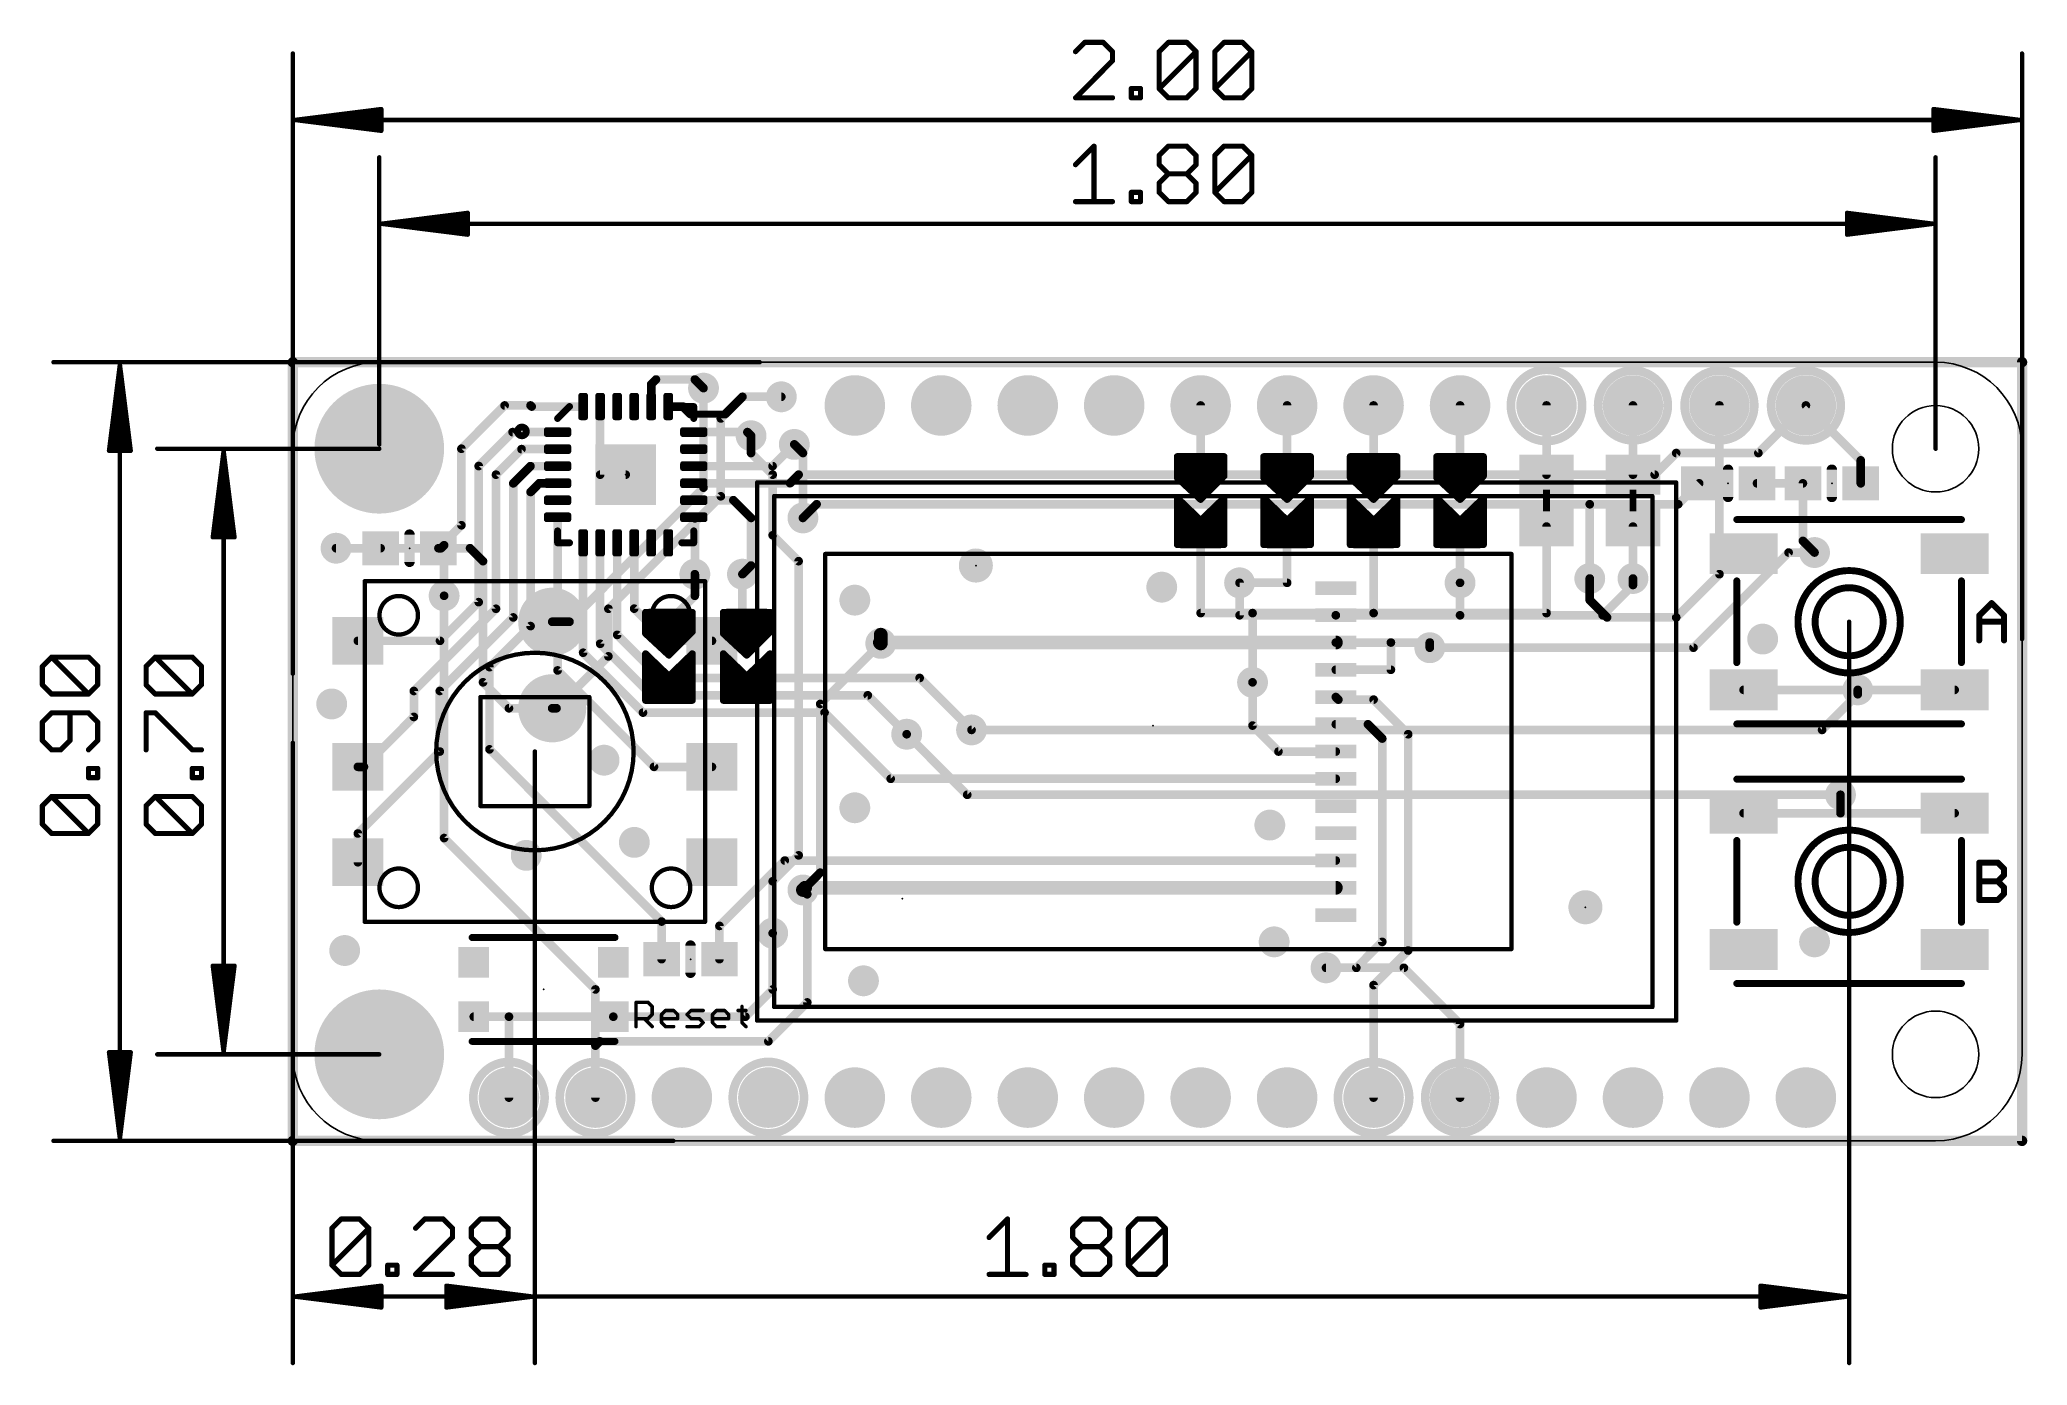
# Model space of a CAD drawing. Extents: x -7.4 to 51, y -6.6 to 32.3.
import ezdxf

# ---------------------------------------------------------------- set-up
doc = ezdxf.new("R2010")
doc.units = 0
for name, color, linetype in [('1', 12, 'CONTINUOUS'), ('16', 5, 'CONTINUOUS'), ('17', 110, 'CONTINUOUS'), ('18', 110, 'CONTINUOUS'), ('20', 53, 'CONTINUOUS'), ('21', 40, 'CONTINUOUS'), ('23', 53, 'CONTINUOUS'), ('24', 53, 'CONTINUOUS'), ('47', 253, 'CONTINUOUS')]:
    doc.layers.add(name, color=color, linetype=linetype)

# ---------------------------------------------------------------- blocks, each defined once
blk = doc.blocks.new('PIE')
at = {"const_width": 0.5}
blk.add_lwpolyline([(0, -0.25, 1), (0, 0.25, 1), (0, -0.25)], format="xyb", dxfattribs=at)
blk = doc.blocks.new('RECT128000X44800R50')
at = {"const_width": 0.07}
blk.add_lwpolyline([(0.365, -0.07), (0.365, 0.07, 0.4142), (0.33, 0.105), (-0.33, 0.105, 0.4142), (-0.365, 0.07), (-0.365, -0.07, 0.4142), (-0.33, -0.105), (0.33, -0.105, 0.4142)], format="xyb", close=True, dxfattribs=at)
blk.add_solid([(-0.3475, -0.0875), (0.3475, -0.0875), (-0.3475, 0.0875), (0.3475, 0.0875)])
blk = doc.blocks.new('RECT')
blk.add_solid([(-0.5, -0.5), (0.5, -0.5), (-0.5, 0.5), (0.5, 0.5)])
blk = doc.blocks.new('ROUNDP')
at = {"const_width": 0.5}
blk.add_lwpolyline([(0, -0.25, 1), (0, 0.25, 1), (0, -0.25)], format="xyb", dxfattribs=at)
blk = doc.blocks.new('RECT121920X243840R50')
at = {"const_width": 0.1905}
blk.add_lwpolyline([(0.2858, -0.5715), (0.2858, 0.5715, 0.4142), (0.1905, 0.6668), (-0.1905, 0.6668, 0.4142), (-0.2858, 0.5715), (-0.2858, -0.5715, 0.4142), (-0.1905, -0.6668), (0.1905, -0.6668, 0.4142)], format="xyb", close=True, dxfattribs=at)
blk.add_solid([(-0.2159, -0.5969), (0.2159, -0.5969), (-0.2159, 0.5969), (0.2159, 0.5969)])
blk = doc.blocks.new('ROUNDV')
at = {"const_width": 0.5}
blk.add_lwpolyline([(0, -0.25, 1), (0, 0.25, 1), (0, -0.25)], format="xyb", dxfattribs=at)

msp = doc.modelspace()

# ---------------------------------------------------------------- linework, layer by layer
at = {"layer": '1'}
for points, const_width in [([(0, 22.86), (0, 0)], 0.3048), ([(50.8, 22.86), (0, 22.86)], 0.3048), ([(50.8, 0), (50.8, 22.86)], 0.3048), ([(10.529, 22.213), (10.668, 22.352)], 0.254), ([(10.529, 21.558), (10.529, 22.213)], 0.254), ([(10.668, 22.352), (11.811, 22.352)], 0.254), ([(11.811, 22.352), (12.065, 22.098)], 0.254), ([(4.953, 20.32), (6.223, 21.59)], 0.254), ([(6.223, 21.59), (6.985, 21.59)], 0.254), ([(7.017, 21.558), (6.985, 21.59)], 0.254), ([(8.529, 21.558), (7.017, 21.558)], 0.254), ([(9.029, 21.558), (9.029, 19.558)], 0.254), ([(11.029, 21.558), (11.462, 21.558)], 0.254), ([(11.462, 21.558), (11.684, 21.336)], 0.254), ([(12.7, 21.336), (13.208, 21.844)], 0.254), ([(13.208, 21.844), (14.351, 21.844)], 0.254), ([(44.45, 21.59), (43.053, 20.193)], 0.254), ([(46.062, 19.978), (44.45, 21.59)], 0.254), ([(11.684, 21.336), (12.7, 21.336)], 0.2032), ([(4.953, 20.32), (4.953, 18.073)], 0.254), ([(6.457, 20.808), (5.461, 19.812)], 0.254), ([(7.779, 20.808), (6.457, 20.808)], 0.254), ([(13.355, 20.808), (11.779, 20.808)], 0.254), ([(13.462, 20.701), (13.355, 20.808)], 0.254), ([(14.732, 20.447), (14.093, 19.808)], 0.254), ([(5.461, 19.812), (5.461, 15.816)], 0.254), ([(6.719, 20.308), (5.969, 19.558)], 0.254), ([(6.477, 19.304), (6.981, 19.808)], 0.254), ([(7.779, 20.308), (6.719, 20.308)], 0.254), ([(6.981, 19.808), (7.779, 19.808)], 0.254), ([(11.783, 19.812), (11.779, 19.808)], 0.254), ([(14.093, 19.808), (11.779, 19.808)], 0.254), ([(40.005, 19.558), (40.64, 20.193)], 0.254), ([(43.053, 20.193), (40.64, 20.193)], 0.254), ([(46.062, 19.304), (46.062, 19.978)], 0.254), ([(5.969, 19.558), (5.969, 15.621)], 0.254), ([(6.477, 15.367), (6.477, 19.304)], 0.254), ([(6.985, 19.05), (7.243, 19.308)], 0.254), ([(7.243, 19.308), (7.779, 19.308)], 0.254), ([(9.029, 19.558), (9.779, 19.558)], 0.254), ([(11.779, 19.308), (14.609, 19.308)], 0.254), ([(14.609, 19.308), (14.859, 19.558)], 0.254), ([(14.859, 19.558), (40.005, 19.558)], 0.254), ([(41.314, 19.304), (40.699, 18.689)], 0.254), ([(43.014, 19.304), (44.362, 19.304)], 0.254), ([(44.362, 19.304), (44.362, 17.614)], 0.254), ([(6.985, 15.113), (6.985, 19.05)], 0.254), ([(11.779, 18.808), (12.942, 18.808)], 0.254), ([(12.942, 18.808), (13.462, 18.288)], 0.254), ([(15.387, 18.689), (14.986, 18.288)], 0.254), ([(38.1, 18.689), (15.387, 18.689)], 0.254), ([(38.1, 18.689), (40.699, 18.689)], 0.254), ([(38.1, 16.51), (38.1, 18.689)], 0.254), ([(4.953, 18.073), (4.279, 17.399)], 0.254), ([(7.779, 18.308), (7.779, 13.811)], 0.254), ([(11.779, 18.308), (11.811, 18.276)], 0.254), ([(11.811, 18.276), (11.811, 16.637)], 0.254), ([(13.462, 18.288), (13.462, 16.891)], 0.254), ([(2.579, 17.399), (1.27, 17.399)], 0.254), ([(4.279, 17.399), (4.357, 17.399)], 0.254), ([(4.357, 17.399), (4.445, 17.487)], 0.254), ([(4.445, 17.487), (4.445, 16.002)], 0.254), ([(8.529, 14.331), (8.529, 17.558)], 0.254), ([(9.029, 14.593), (9.029, 17.558)], 0.254), ([(9.529, 14.855), (9.529, 17.558)], 0.254), ([(10.029, 17.558), (10.029, 15.625)], 0.254), ([(44.362, 17.614), (44.704, 17.272)], 0.254), ([(13.462, 16.891), (13.208, 16.637)], 0.254), ([(27.813, 16.383), (27.813, 15.43)], 0.254), ([(34.29, 16.383), (34.29, 15.43)], 0.254), ([(38.481, 15.43), (39.37, 16.319)], 0.254), ([(39.37, 16.319), (39.37, 16.51)], 0.254), ([(5.461, 15.816), (4.325, 14.68)], 0.254), ([(5.969, 15.621), (3.556, 13.208)], 0.254), ([(4.318, 13.208), (6.477, 15.367)], 0.254), ([(5.7785, 13.9065), (6.985, 15.113)], 0.254), ([(10.029, 15.625), (10.974, 14.68)], 0.254), ([(27.813, 15.43), (30.64, 15.43)], 0.254), ([(34.29, 15.43), (30.64, 15.43)], 0.254), ([(38.481, 15.43), (34.29, 15.43)], 0.254), ([(4.325, 14.68), (1.912, 14.68)], 0.254), ([(10.541, 13.081), (9.029, 14.593)], 0.254), ([(10.795, 13.589), (9.529, 14.855)], 0.254), ([(10.974, 14.68), (12.312, 14.68)], 0.254), ([(30.64, 14.63), (17.247, 14.63)], 0.4064), ([(17.247, 14.63), (17.272, 14.605)], 0.4064), ([(32.258, 14.63), (30.64, 14.63)], 0.254), ([(32.258, 13.83), (32.258, 14.63)], 0.254), ([(33.401, 14.63), (32.258, 14.63)], 0.254), ([(33.401, 14.478), (33.401, 14.63)], 0.254), ([(5.7785, 11.4935), (5.7785, 13.9065)], 0.254), ([(10.287, 12.573), (8.529, 14.331)], 0.254), ([(7.779, 13.811), (10.61, 10.98)], 0.254), ([(10.795, 13.589), (18.415, 13.589)], 0.254), ([(18.415, 13.589), (19.939, 12.065)], 0.254), ([(28.194, 13.462), (28.194, 12.192)], 0.254), ([(30.64, 13.83), (32.258, 13.83)], 0.254), ([(3.556, 13.208), (3.556, 12.446)], 0.254), ([(4.318, 13.208), (4.318, 11.43)], 0.254), ([(10.541, 13.081), (16.891, 13.081)], 0.254), ([(16.891, 13.081), (18.034, 11.938)], 0.254), ([(30.716, 12.954), (30.64, 13.03)], 0.254), ([(31.75, 12.954), (30.716, 12.954)], 0.254), ([(32.766, 11.938), (31.75, 12.954)], 0.254), ([(42.62, 13.24), (45.974, 13.24)], 0.254), ([(45.974, 13.24), (48.82, 13.24)], 0.254), ([(3.556, 12.446), (2.09, 10.98)], 0.254), ([(10.287, 12.573), (15.621, 12.573)], 0.254), ([(15.621, 12.573), (17.564, 10.63)], 0.254), ([(28.194, 12.192), (28.956, 11.43)], 0.254), ([(30.64, 12.23), (31.585, 12.23)], 0.254), ([(31.585, 12.23), (32.004, 11.811)], 0.254), ([(32.004, 11.811), (32.004, 5.842)], 0.254), ([(32.766, 5.588), (32.766, 11.938)], 0.254), ([(4.318, 11.43), (1.912, 9.024)], 0.254), ([(2.09, 10.98), (1.912, 10.98)], 0.254), ([(10.834, 6.438), (5.7785, 11.4935)], 0.254), ([(10.61, 10.98), (12.312, 10.98)], 0.254), ([(28.956, 11.43), (30.64, 11.43)], 0.254), ([(17.564, 10.63), (30.64, 10.63)], 0.254), ([(45.466, 9.62), (45.466, 10.16)], 0.254), ([(45.466, 9.62), (42.62, 9.62)], 0.254), ([(48.82, 9.62), (45.466, 9.62)], 0.254), ([(1.912, 9.024), (1.912, 8.18)], 0.254), ([(14.453, 8.23), (12.534, 6.311)], 0.254), ([(30.64, 8.23), (14.453, 8.23)], 0.254), ([(14.986, 7.366), (15.05, 7.43)], 0.4064), ([(15.05, 7.43), (30.64, 7.43)], 0.4064), ([(10.834, 5.334), (10.834, 6.438)], 0.254), ([(12.534, 6.311), (12.534, 5.334)], 0.254), ([(14.097, 4.445), (14.097, 6.096)], 0.254), ([(32.004, 5.842), (31.242, 5.08)], 0.254), ([(31.75, 4.572), (32.766, 5.588)], 0.254), ([(31.242, 5.08), (30.353, 5.08)], 0.254), ([(31.75, 1.27), (31.75, 4.572)], 0.254), ([(13.297, 3.645), (14.097, 4.445)], 0.254), ([(6.35, 3.645), (5.316, 3.645)], 0.254), ([(9.416, 3.645), (6.35, 3.645)], 0.254), ([(6.35, 1.27), (6.35, 3.645)], 0.254), ([(9.416, 3.645), (13.297, 3.645)], 0.254), ([(0, 0), (50.8, 0)], 0.3048)]:
    msp.add_lwpolyline(points, dxfattribs=dict(at, const_width=const_width))
for points, const_width in [([(0.0762, 22.86, 1), (-0.0762, 22.86)], 0.1524), ([(0, 22.9362, 1), (0, 22.7838)], 0.1524), ([(50.8762, 22.86, 1), (50.7238, 22.86)], 0.1524), ([(50.8, 22.7838, 1), (50.8, 22.9362)], 0.1524), ([(10.5925, 22.213, 1), (10.4655, 22.213)], 0.127), ([(10.4841, 22.2579, 1), (10.5739, 22.1681)], 0.127), ([(10.668, 22.4155, 1), (10.668, 22.2885)], 0.127), ([(10.7129, 22.3071, 1), (10.6231, 22.3969)], 0.127), ([(11.8559, 22.3969, 1), (11.7661, 22.3071)], 0.127), ([(11.811, 22.2885, 1), (11.811, 22.4155)], 0.127), ([(12.0201, 22.0531, 1), (12.1099, 22.1429)], 0.127), ([(6.223, 21.6535, 1), (6.223, 21.5265)], 0.127), ([(6.2679, 21.5451, 1), (6.1781, 21.6349)], 0.127), ([(7.0299, 21.6349, 1), (6.9401, 21.5451)], 0.127), ([(7.017, 21.6215, 1), (7.017, 21.4945)], 0.127), ([(6.9721, 21.5131, 1), (7.0619, 21.6029)], 0.127), ([(6.985, 21.5265, 1), (6.985, 21.6535)], 0.127), ([(8.529, 21.4945, 1), (8.529, 21.6215)], 0.127), ([(9.0925, 21.558, 1), (8.9655, 21.558)], 0.127), ([(10.4655, 21.558, 1), (10.5925, 21.558)], 0.127), ([(11.029, 21.6215, 1), (11.029, 21.4945)], 0.127), ([(11.5069, 21.6029, 1), (11.4171, 21.5131)], 0.127), ([(11.462, 21.4945, 1), (11.462, 21.6215)], 0.127), ([(13.208, 21.9075, 1), (13.208, 21.7805)], 0.127), ([(13.2529, 21.7991, 1), (13.1631, 21.8889)], 0.127), ([(14.351, 21.7805, 1), (14.351, 21.9075)], 0.127), ([(44.4949, 21.6349, 1), (44.4051, 21.5451)], 0.127), ([(44.4949, 21.5451, 1), (44.4051, 21.6349)], 0.127), ([(11.6391, 21.2911, 1), (11.7289, 21.3809)], 0.127), ([(11.684, 21.3868, 1), (11.684, 21.2852)], 0.1016), ([(12.6551, 21.3809, 1), (12.7449, 21.2911)], 0.127), ([(12.7, 21.2852, 1), (12.7, 21.3868)], 0.1016), ([(5.0165, 20.32, 1), (4.8895, 20.32)], 0.127), ([(6.457, 20.8715, 1), (6.457, 20.7445)], 0.127), ([(6.5019, 20.7631, 1), (6.4121, 20.8529)], 0.127), ([(7.779, 20.7445, 1), (7.779, 20.8715)], 0.127), ([(11.779, 20.8715, 1), (11.779, 20.7445)], 0.127), ([(13.3999, 20.8529, 1), (13.3101, 20.7631)], 0.127), ([(13.355, 20.7445, 1), (13.355, 20.8715)], 0.127), ([(13.4171, 20.6561, 1), (13.5069, 20.7459)], 0.127), ([(14.7769, 20.4021, 1), (14.6871, 20.4919)], 0.127), ([(4.9081, 20.3649, 1), (4.9979, 20.2751)], 0.127), ([(5.5245, 19.812, 1), (5.3975, 19.812)], 0.127), ([(5.4161, 19.8569, 1), (5.5059, 19.7671)], 0.127), ([(6.719, 20.3715, 1), (6.719, 20.2445)], 0.127), ([(6.7639, 20.2631, 1), (6.6741, 20.3529)], 0.127), ([(6.981, 19.8715, 1), (6.981, 19.7445)], 0.127), ([(7.0259, 19.7631, 1), (6.9361, 19.8529)], 0.127), ([(7.779, 20.2445, 1), (7.779, 20.3715)], 0.127), ([(7.779, 19.7445, 1), (7.779, 19.8715)], 0.127), ([(11.779, 19.8715, 1), (11.779, 19.7445)], 0.127), ([(11.7341, 19.8529, 1), (11.8239, 19.7631)], 0.127), ([(11.8279, 19.7671, 1), (11.7381, 19.8569)], 0.127), ([(14.0481, 19.8529, 1), (14.1379, 19.7631)], 0.127), ([(14.093, 19.7445, 1), (14.093, 19.8715)], 0.127), ([(40.64, 20.2565, 1), (40.64, 20.1295)], 0.127), ([(40.6849, 20.1481, 1), (40.5951, 20.2379)], 0.127), ([(43.0081, 20.2379, 1), (43.0979, 20.1481)], 0.127), ([(43.053, 20.1295, 1), (43.053, 20.2565)], 0.127), ([(46.1255, 19.978, 1), (45.9985, 19.978)], 0.127), ([(46.0171, 19.9331, 1), (46.1069, 20.0229)], 0.127), ([(6.0325, 19.558, 1), (5.9055, 19.558)], 0.127), ([(5.9241, 19.6029, 1), (6.0139, 19.5131)], 0.127), ([(6.5405, 19.304, 1), (6.4135, 19.304)], 0.127), ([(6.4321, 19.3489, 1), (6.5219, 19.2591)], 0.127), ([(7.243, 19.3715, 1), (7.243, 19.2445)], 0.127), ([(7.2879, 19.2631, 1), (7.1981, 19.3529)], 0.127), ([(7.779, 19.2445, 1), (7.779, 19.3715)], 0.127), ([(9.029, 19.6215, 1), (9.029, 19.4945)], 0.127), ([(8.9655, 19.558, 1), (9.0925, 19.558)], 0.127), ([(9.779, 19.4945, 1), (9.779, 19.6215)], 0.127), ([(11.779, 19.3715, 1), (11.779, 19.2445)], 0.127), ([(14.5641, 19.3529, 1), (14.6539, 19.2631)], 0.127), ([(14.609, 19.2445, 1), (14.609, 19.3715)], 0.127), ([(14.859, 19.6215, 1), (14.859, 19.4945)], 0.127), ([(14.9039, 19.5131, 1), (14.8141, 19.6029)], 0.127), ([(39.9601, 19.6029, 1), (40.0499, 19.5131)], 0.127), ([(40.005, 19.4945, 1), (40.005, 19.6215)], 0.127), ([(41.3589, 19.2591, 1), (41.2691, 19.3489)], 0.127), ([(43.014, 19.3675, 1), (43.014, 19.2405)], 0.127), ([(44.4255, 19.304, 1), (44.2985, 19.304)], 0.127), ([(44.362, 19.2405, 1), (44.362, 19.3675)], 0.127), ([(45.9985, 19.304, 1), (46.1255, 19.304)], 0.127), ([(7.0485, 19.05, 1), (6.9215, 19.05)], 0.127), ([(6.9401, 19.0949, 1), (7.0299, 19.0051)], 0.127), ([(11.779, 18.8715, 1), (11.779, 18.7445)], 0.127), ([(12.9869, 18.8529, 1), (12.8971, 18.7631)], 0.127), ([(12.942, 18.7445, 1), (12.942, 18.8715)], 0.127), ([(15.387, 18.7525, 1), (15.387, 18.6255)], 0.127), ([(15.4319, 18.6441, 1), (15.3421, 18.7339)], 0.127), ([(38.1, 18.7525, 1), (38.1, 18.6255)], 0.127), ([(38.1635, 18.689, 1), (38.0365, 18.689)], 0.127), ([(38.1, 18.6255, 1), (38.1, 18.7525)], 0.127), ([(40.6541, 18.7339, 1), (40.7439, 18.6441)], 0.127), ([(40.699, 18.6255, 1), (40.699, 18.7525)], 0.127), ([(4.8895, 18.073, 1), (5.0165, 18.073)], 0.127), ([(4.9979, 18.0281, 1), (4.9081, 18.1179)], 0.127), ([(7.8425, 18.308, 1), (7.7155, 18.308)], 0.127), ([(11.8239, 18.3529, 1), (11.7341, 18.2631)], 0.127), ([(11.8745, 18.276, 1), (11.7475, 18.276)], 0.127), ([(11.7661, 18.2311, 1), (11.8559, 18.3209)], 0.127), ([(13.5255, 18.288, 1), (13.3985, 18.288)], 0.127), ([(13.4171, 18.2431, 1), (13.5069, 18.3329)], 0.127), ([(14.9411, 18.3329, 1), (15.0309, 18.2431)], 0.127), ([(1.27, 17.4625, 1), (1.27, 17.3355)], 0.127), ([(2.579, 17.3355, 1), (2.579, 17.4625)], 0.127), ([(4.279, 17.4625, 1), (4.279, 17.3355)], 0.127), ([(4.357, 17.3355, 1), (4.357, 17.4625)], 0.127), ([(4.5085, 17.487, 1), (4.3815, 17.487)], 0.127), ([(4.4899, 17.4421, 1), (4.4001, 17.5319)], 0.127), ([(8.5925, 17.558, 1), (8.4655, 17.558)], 0.127), ([(9.0925, 17.558, 1), (8.9655, 17.558)], 0.127), ([(9.5925, 17.558, 1), (9.4655, 17.558)], 0.127), ([(10.0925, 17.558, 1), (9.9655, 17.558)], 0.127), ([(44.4069, 17.6589, 1), (44.3171, 17.5691)], 0.127), ([(44.2985, 17.614, 1), (44.4255, 17.614)], 0.127), ([(4.2341, 17.4439, 1), (4.3239, 17.3541)], 0.127), ([(4.3121, 17.4439, 1), (4.4019, 17.3541)], 0.127), ([(13.3985, 16.891, 1), (13.5255, 16.891)], 0.127), ([(13.5069, 16.8461, 1), (13.4171, 16.9359)], 0.127), ([(44.6591, 17.2271, 1), (44.7489, 17.3169)], 0.127), ([(11.7475, 16.637, 1), (11.8745, 16.637)], 0.127), ([(13.1631, 16.6819, 1), (13.2529, 16.5921)], 0.127), ([(27.8765, 16.383, 1), (27.7495, 16.383)], 0.127), ([(34.3535, 16.383, 1), (34.2265, 16.383)], 0.127), ([(38.0365, 16.51, 1), (38.1635, 16.51)], 0.127), ([(39.4335, 16.51, 1), (39.3065, 16.51)], 0.127), ([(39.3065, 16.319, 1), (39.4335, 16.319)], 0.127), ([(39.4149, 16.2741, 1), (39.3251, 16.3639)], 0.127), ([(4.3815, 16.002, 1), (4.5085, 16.002)], 0.127), ([(5.3975, 15.816, 1), (5.5245, 15.816)], 0.127), ([(5.5059, 15.7711, 1), (5.4161, 15.8609)], 0.127), ([(5.9055, 15.621, 1), (6.0325, 15.621)], 0.127), ([(6.0139, 15.5761, 1), (5.9241, 15.6659)], 0.127), ([(6.4135, 15.367, 1), (6.5405, 15.367)], 0.127), ([(6.5219, 15.3221, 1), (6.4321, 15.4119)], 0.127), ([(7.0299, 15.0681, 1), (6.9401, 15.1579)], 0.127), ([(10.0739, 15.6699, 1), (9.9841, 15.5801)], 0.127), ([(9.9655, 15.625, 1), (10.0925, 15.625)], 0.127), ([(27.813, 15.4935, 1), (27.813, 15.3665)], 0.127), ([(27.7495, 15.43, 1), (27.8765, 15.43)], 0.127), ([(30.64, 15.4935, 1), (30.64, 15.3665)], 0.127), ([(30.64, 15.3665, 1), (30.64, 15.4935)], 0.127), ([(34.29, 15.4935, 1), (34.29, 15.3665)], 0.127), ([(34.2265, 15.43, 1), (34.3535, 15.43)], 0.127), ([(34.29, 15.3665, 1), (34.29, 15.4935)], 0.127), ([(38.4361, 15.4749, 1), (38.5259, 15.3851)], 0.127), ([(38.481, 15.3665, 1), (38.481, 15.4935)], 0.127), ([(1.912, 14.7435, 1), (1.912, 14.6165)], 0.127), ([(4.2801, 14.7249, 1), (4.3699, 14.6351)], 0.127), ([(4.325, 14.6165, 1), (4.325, 14.7435)], 0.127), ([(6.9215, 15.113, 1), (7.0485, 15.113)], 0.127), ([(9.0739, 14.6379, 1), (8.9841, 14.5481)], 0.127), ([(8.9655, 14.593, 1), (9.0925, 14.593)], 0.127), ([(9.5739, 14.8999, 1), (9.4841, 14.8101)], 0.127), ([(9.4655, 14.855, 1), (9.5925, 14.855)], 0.127), ([(10.974, 14.7435, 1), (10.974, 14.6165)], 0.127), ([(10.9291, 14.6351, 1), (11.0189, 14.7249)], 0.127), ([(12.312, 14.6165, 1), (12.312, 14.7435)], 0.127), ([(17.247, 14.7316, 1), (17.247, 14.5284)], 0.2032), ([(17.3188, 14.7018, 1), (17.1752, 14.5582)], 0.2032), ([(17.2002, 14.5332, 1), (17.3438, 14.6768)], 0.2032), ([(30.64, 14.6935, 1), (30.64, 14.5665)], 0.127), ([(30.64, 14.5284, 1), (30.64, 14.7316)], 0.2032), ([(32.3215, 14.63, 1), (32.1945, 14.63)], 0.127), ([(32.258, 14.6935, 1), (32.258, 14.5665)], 0.127), ([(32.258, 14.5665, 1), (32.258, 14.6935)], 0.127), ([(33.4645, 14.63, 1), (33.3375, 14.63)], 0.127), ([(33.401, 14.5665, 1), (33.401, 14.6935)], 0.127), ([(5.842, 13.9065, 1), (5.715, 13.9065)], 0.127), ([(5.7336, 13.9514, 1), (5.8234, 13.8616)], 0.127), ([(8.5739, 14.3759, 1), (8.4841, 14.2861)], 0.127), ([(8.4655, 14.331, 1), (8.5925, 14.331)], 0.127), ([(33.3375, 14.478, 1), (33.4645, 14.478)], 0.127), ([(7.8239, 13.8559, 1), (7.7341, 13.7661)], 0.127), ([(7.7155, 13.811, 1), (7.8425, 13.811)], 0.127), ([(10.795, 13.6525, 1), (10.795, 13.5255)], 0.127), ([(10.7501, 13.5441, 1), (10.8399, 13.6339)], 0.127), ([(18.4599, 13.6339, 1), (18.3701, 13.5441)], 0.127), ([(18.415, 13.5255, 1), (18.415, 13.6525)], 0.127), ([(28.2575, 13.462, 1), (28.1305, 13.462)], 0.127), ([(30.64, 13.8935, 1), (30.64, 13.7665)], 0.127), ([(32.1945, 13.83, 1), (32.3215, 13.83)], 0.127), ([(32.258, 13.7665, 1), (32.258, 13.8935)], 0.127), ([(3.6195, 13.208, 1), (3.4925, 13.208)], 0.127), ([(3.5111, 13.2529, 1), (3.6009, 13.1631)], 0.127), ([(4.3815, 13.208, 1), (4.2545, 13.208)], 0.127), ([(4.2731, 13.2529, 1), (4.3629, 13.1631)], 0.127), ([(10.541, 13.1445, 1), (10.541, 13.0175)], 0.127), ([(10.4961, 13.0361, 1), (10.5859, 13.1259)], 0.127), ([(16.9359, 13.1259, 1), (16.8461, 13.0361)], 0.127), ([(16.891, 13.0175, 1), (16.891, 13.1445)], 0.127), ([(30.6849, 13.0749, 1), (30.5951, 12.9851)], 0.127), ([(30.716, 13.0175, 1), (30.716, 12.8905)], 0.127), ([(30.6711, 12.9091, 1), (30.7609, 12.9989)], 0.127), ([(31.7949, 12.9989, 1), (31.7051, 12.9091)], 0.127), ([(31.75, 12.8905, 1), (31.75, 13.0175)], 0.127), ([(42.62, 13.3035, 1), (42.62, 13.1765)], 0.127), ([(45.974, 13.3035, 1), (45.974, 13.1765)], 0.127), ([(45.974, 13.1765, 1), (45.974, 13.3035)], 0.127), ([(48.82, 13.1765, 1), (48.82, 13.3035)], 0.127), ([(3.4925, 12.446, 1), (3.6195, 12.446)], 0.127), ([(3.6009, 12.4011, 1), (3.5111, 12.4909)], 0.127), ([(10.287, 12.6365, 1), (10.287, 12.5095)], 0.127), ([(10.2421, 12.5281, 1), (10.3319, 12.6179)], 0.127), ([(15.6659, 12.6179, 1), (15.5761, 12.5281)], 0.127), ([(15.621, 12.5095, 1), (15.621, 12.6365)], 0.127), ([(28.2389, 12.2369, 1), (28.1491, 12.1471)], 0.127), ([(30.64, 12.2935, 1), (30.64, 12.1665)], 0.127), ([(31.6299, 12.2749, 1), (31.5401, 12.1851)], 0.127), ([(31.585, 12.1665, 1), (31.585, 12.2935)], 0.127), ([(17.9891, 11.8931, 1), (18.0789, 11.9829)], 0.127), ([(19.8941, 12.0201, 1), (19.9839, 12.1099)], 0.127), ([(28.1305, 12.192, 1), (28.2575, 12.192)], 0.127), ([(32.0675, 11.811, 1), (31.9405, 11.811)], 0.127), ([(31.9591, 11.7661, 1), (32.0489, 11.8559)], 0.127), ([(32.8295, 11.938, 1), (32.7025, 11.938)], 0.127), ([(32.7211, 11.8931, 1), (32.8109, 11.9829)], 0.127), ([(1.912, 11.0435, 1), (1.912, 10.9165)], 0.127), ([(2.09, 10.9165, 1), (2.09, 11.0435)], 0.127), ([(4.2545, 11.43, 1), (4.3815, 11.43)], 0.127), ([(4.3629, 11.3851, 1), (4.2731, 11.4749)], 0.127), ([(5.8234, 11.5384, 1), (5.7336, 11.4486)], 0.127), ([(5.715, 11.4935, 1), (5.842, 11.4935)], 0.127), ([(10.61, 11.0435, 1), (10.61, 10.9165)], 0.127), ([(12.312, 10.9165, 1), (12.312, 11.0435)], 0.127), ([(28.956, 11.4935, 1), (28.956, 11.3665)], 0.127), ([(28.9111, 11.3851, 1), (29.0009, 11.4749)], 0.127), ([(30.64, 11.3665, 1), (30.64, 11.4935)], 0.127), ([(2.0451, 11.0249, 1), (2.1349, 10.9351)], 0.127), ([(10.5651, 10.9351, 1), (10.6549, 11.0249)], 0.127), ([(17.564, 10.6935, 1), (17.564, 10.5665)], 0.127), ([(17.5191, 10.5851, 1), (17.6089, 10.6749)], 0.127), ([(30.64, 10.5665, 1), (30.64, 10.6935)], 0.127), ([(45.5295, 10.16, 1), (45.4025, 10.16)], 0.127), ([(42.62, 9.6835, 1), (42.62, 9.5565)], 0.127), ([(45.466, 9.6835, 1), (45.466, 9.5565)], 0.127), ([(45.4025, 9.62, 1), (45.5295, 9.62)], 0.127), ([(45.466, 9.5565, 1), (45.466, 9.6835)], 0.127), ([(48.82, 9.5565, 1), (48.82, 9.6835)], 0.127), ([(1.9755, 9.024, 1), (1.8485, 9.024)], 0.127), ([(1.8671, 9.0689, 1), (1.9569, 8.9791)], 0.127), ([(1.8485, 8.18, 1), (1.9755, 8.18)], 0.127), ([(14.453, 8.2935, 1), (14.453, 8.1665)], 0.127), ([(14.4979, 8.1851, 1), (14.4081, 8.2749)], 0.127), ([(30.64, 8.1665, 1), (30.64, 8.2935)], 0.127), ([(15.05, 7.5316, 1), (15.05, 7.3284)], 0.2032), ([(15.1218, 7.3582, 1), (14.9782, 7.5018)], 0.2032), ([(30.64, 7.3284, 1), (30.64, 7.5316)], 0.2032), ([(14.9142, 7.4378, 1), (15.0578, 7.2942)], 0.2032), ([(10.8975, 6.438, 1), (10.7705, 6.438)], 0.127), ([(10.7891, 6.3931, 1), (10.8789, 6.4829)], 0.127), ([(12.5975, 6.311, 1), (12.4705, 6.311)], 0.127), ([(12.4891, 6.3559, 1), (12.5789, 6.2661)], 0.127), ([(14.1605, 6.096, 1), (14.0335, 6.096)], 0.127), ([(31.9405, 5.842, 1), (32.0675, 5.842)], 0.127), ([(32.0489, 5.7971, 1), (31.9591, 5.8869)], 0.127), ([(10.7705, 5.334, 1), (10.8975, 5.334)], 0.127), ([(12.4705, 5.334, 1), (12.5975, 5.334)], 0.127), ([(32.7025, 5.588, 1), (32.8295, 5.588)], 0.127), ([(32.8109, 5.5431, 1), (32.7211, 5.6329)], 0.127), ([(30.353, 5.1435, 1), (30.353, 5.0165)], 0.127), ([(31.1971, 5.1249, 1), (31.2869, 5.0351)], 0.127), ([(31.242, 5.0165, 1), (31.242, 5.1435)], 0.127), ([(31.8135, 4.572, 1), (31.6865, 4.572)], 0.127), ([(31.7051, 4.6169, 1), (31.7949, 4.5271)], 0.127), ([(14.0335, 4.445, 1), (14.1605, 4.445)], 0.127), ([(14.1419, 4.4001, 1), (14.0521, 4.4899)], 0.127), ([(5.316, 3.7085, 1), (5.316, 3.5815)], 0.127), ([(6.35, 3.7085, 1), (6.35, 3.5815)], 0.127), ([(6.4135, 3.645, 1), (6.2865, 3.645)], 0.127), ([(6.35, 3.5815, 1), (6.35, 3.7085)], 0.127), ([(9.416, 3.7085, 1), (9.416, 3.5815)], 0.127), ([(9.416, 3.5815, 1), (9.416, 3.7085)], 0.127), ([(13.2521, 3.6899, 1), (13.3419, 3.6001)], 0.127), ([(13.297, 3.5815, 1), (13.297, 3.7085)], 0.127), ([(6.2865, 1.27, 1), (6.4135, 1.27)], 0.127), ([(31.6865, 1.27, 1), (31.8135, 1.27)], 0.127), ([(0, 0.0762, 1), (0, -0.0762)], 0.1524), ([(-0.0762, 0, 1), (0.0762, 0)], 0.1524), ([(50.7238, 0, 1), (50.8762, 0)], 0.1524), ([(50.8, -0.0762, 1), (50.8, 0.0762)], 0.1524)]:
    msp.add_lwpolyline(points, format="xyb", dxfattribs=dict(at, const_width=const_width))
at = {"layer": '16'}
for points, const_width in [([(0, 22.86), (0, 0)], 0.3048), ([(50.8, 22.86), (0, 22.86)], 0.3048), ([(50.8, 0), (50.8, 22.86)], 0.3048), ([(12.065, 22.098), (12.065, 19.177)], 0.254), ([(13.208, 21.844), (12.573, 21.209)], 0.254), ([(14.351, 21.844), (13.208, 21.844)], 0.254), ([(26.67, 19.812), (26.67, 21.59)], 0.254), ([(29.21, 19.812), (29.21, 21.59)], 0.254), ([(31.75, 19.812), (31.75, 21.59)], 0.254), ([(34.29, 19.812), (34.29, 21.59)], 0.254), ([(36.83, 19.558), (36.83, 21.59)], 0.254), ([(39.37, 19.558), (39.37, 21.59)], 0.254), ([(41.91, 21.59), (41.91, 16.637)], 0.254), ([(12.573, 21.209), (12.573, 18.923)], 0.254), ([(13.462, 20.193), (13.462, 20.701)], 0.254), ([(14.986, 20.193), (14.732, 20.447)], 0.254), ([(14.097, 19.558), (13.462, 20.193)], 0.254), ([(14.986, 18.288), (14.986, 20.193)], 0.254), ([(25.9834, 20.089), (25.9834, 19.4675)], 0.2032), ([(27.3566, 20.089), (25.9834, 20.089)], 0.2032), ([(25.9834, 19.9136), (27.3566, 19.9136)], 0.2032), ([(27.3566, 19.5175), (27.3566, 20.089)], 0.2032), ([(28.5234, 20.089), (28.5234, 19.4675)], 0.2032), ([(29.8966, 20.089), (28.5234, 20.089)], 0.2032), ([(28.5234, 19.9136), (29.8966, 19.9136)], 0.2032), ([(29.8966, 19.5175), (29.8966, 20.089)], 0.2032), ([(31.0634, 20.089), (31.0634, 19.4675)], 0.2032), ([(32.4366, 20.089), (31.0634, 20.089)], 0.2032), ([(31.0634, 19.9136), (32.4366, 19.9136)], 0.2032), ([(32.4366, 19.5175), (32.4366, 20.089)], 0.2032), ([(33.6034, 20.089), (33.6034, 19.4675)], 0.2032), ([(34.9766, 20.089), (33.6034, 20.089)], 0.2032), ([(33.6034, 19.9136), (34.9766, 19.9136)], 0.2032), ([(34.9766, 19.5175), (34.9766, 20.089)], 0.2032), ([(12.065, 19.177), (8.128, 15.24)], 0.254), ([(14.097, 17.78), (14.097, 19.558)], 0.254), ([(25.9834, 19.7104), (27.3566, 19.7104)], 0.2032), ([(25.9834, 19.5072), (27.3463, 19.5072)], 0.2032), ([(25.9834, 19.4675), (26.67, 18.8309)], 0.2032), ([(26.1597, 19.304), (27.1431, 19.304)], 0.2032), ([(26.67, 18.8309), (27.3566, 19.5175)], 0.2032), ([(28.5234, 19.7104), (29.8966, 19.7104)], 0.2032), ([(28.5234, 19.5072), (29.8863, 19.5072)], 0.2032), ([(28.5234, 19.4675), (29.21, 18.8309)], 0.2032), ([(28.6997, 19.304), (29.6831, 19.304)], 0.2032), ([(29.21, 18.8309), (29.8966, 19.5175)], 0.2032), ([(31.0634, 19.7104), (32.4366, 19.7104)], 0.2032), ([(31.0634, 19.5072), (32.4263, 19.5072)], 0.2032), ([(31.0634, 19.4675), (31.75, 18.8309)], 0.2032), ([(31.2397, 19.304), (32.2231, 19.304)], 0.2032), ([(31.75, 18.8309), (32.4366, 19.5175)], 0.2032), ([(33.6034, 19.7104), (34.9766, 19.7104)], 0.2032), ([(33.6034, 19.5072), (34.9663, 19.5072)], 0.2032), ([(33.6034, 19.4675), (34.29, 18.8309)], 0.2032), ([(33.7797, 19.304), (34.7631, 19.304)], 0.2032), ([(34.29, 18.8309), (34.9766, 19.5175)], 0.2032), ([(12.573, 18.923), (9.271, 15.621)], 0.254), ([(25.9834, 18.873), (26.67, 18.2118)], 0.2032), ([(25.9834, 17.503), (25.9834, 18.873)], 0.2032), ([(25.9834, 18.6944), (26.1689, 18.6944)], 0.2032), ([(26.3789, 19.1008), (26.9399, 19.1008)], 0.2032), ([(26.5981, 18.8976), (26.7367, 18.8976)], 0.2032), ([(26.67, 18.2118), (27.3566, 18.873)], 0.2032), ([(27.1711, 18.6944), (27.3566, 18.6944)], 0.2032), ([(27.3566, 18.873), (27.3566, 17.503)], 0.2032), ([(28.5234, 18.873), (29.21, 18.2118)], 0.2032), ([(28.5234, 17.503), (28.5234, 18.873)], 0.2032), ([(28.5234, 18.6944), (28.7089, 18.6944)], 0.2032), ([(28.9189, 19.1008), (29.4799, 19.1008)], 0.2032), ([(29.1381, 18.8976), (29.2767, 18.8976)], 0.2032), ([(29.21, 18.2118), (29.8966, 18.873)], 0.2032), ([(29.7111, 18.6944), (29.8966, 18.6944)], 0.2032), ([(29.8966, 18.873), (29.8966, 17.503)], 0.2032), ([(31.0634, 18.873), (31.75, 18.2118)], 0.2032), ([(31.0634, 17.503), (31.0634, 18.873)], 0.2032), ([(31.0634, 18.6944), (31.2489, 18.6944)], 0.2032), ([(31.4589, 19.1008), (32.0199, 19.1008)], 0.2032), ([(31.6781, 18.8976), (31.8167, 18.8976)], 0.2032), ([(31.75, 18.2118), (32.4366, 18.873)], 0.2032), ([(32.2511, 18.6944), (32.4366, 18.6944)], 0.2032), ([(32.4366, 18.873), (32.4366, 17.503)], 0.2032), ([(33.6034, 18.873), (34.29, 18.2118)], 0.2032), ([(33.6034, 17.503), (33.6034, 18.873)], 0.2032), ([(33.6034, 18.6944), (33.7889, 18.6944)], 0.2032), ([(33.9989, 19.1008), (34.5599, 19.1008)], 0.2032), ([(34.2181, 18.8976), (34.3567, 18.8976)], 0.2032), ([(34.29, 18.2118), (34.9766, 18.873)], 0.2032), ([(34.7911, 18.6944), (34.9766, 18.6944)], 0.2032), ([(34.9766, 18.873), (34.9766, 17.503)], 0.2032), ([(25.9834, 18.4912), (26.3799, 18.4912)], 0.2032), ([(25.9834, 18.288), (26.5909, 18.288)], 0.2032), ([(25.9834, 18.0848), (27.3566, 18.0848)], 0.2032), ([(26.7491, 18.288), (27.3566, 18.288)], 0.2032), ([(26.9601, 18.4912), (27.3566, 18.4912)], 0.2032), ([(28.5234, 18.4912), (28.9199, 18.4912)], 0.2032), ([(28.5234, 18.288), (29.1309, 18.288)], 0.2032), ([(28.5234, 18.0848), (29.8966, 18.0848)], 0.2032), ([(29.2891, 18.288), (29.8966, 18.288)], 0.2032), ([(29.5001, 18.4912), (29.8966, 18.4912)], 0.2032), ([(31.0634, 18.4912), (31.4599, 18.4912)], 0.2032), ([(31.0634, 18.288), (31.6709, 18.288)], 0.2032), ([(31.0634, 18.0848), (32.4366, 18.0848)], 0.2032), ([(31.8291, 18.288), (32.4366, 18.288)], 0.2032), ([(32.0401, 18.4912), (32.4366, 18.4912)], 0.2032), ([(33.6034, 18.4912), (33.9999, 18.4912)], 0.2032), ([(33.6034, 18.288), (34.2109, 18.288)], 0.2032), ([(33.6034, 18.0848), (34.9766, 18.0848)], 0.2032), ([(34.3691, 18.288), (34.9766, 18.288)], 0.2032), ([(34.5801, 18.4912), (34.9766, 18.4912)], 0.2032), ([(36.83, 15.494), (36.83, 18.034)], 0.254), ([(39.37, 18.034), (39.37, 16.51)], 0.254), ([(1.27, 17.399), (5.207, 17.399)], 0.254), ([(5.207, 17.399), (5.588, 17.018)], 0.254), ([(14.859, 17.018), (14.097, 17.78)], 0.254), ([(25.9834, 17.8816), (27.3566, 17.8816)], 0.2032), ([(25.9834, 17.6784), (27.3566, 17.6784)], 0.2032), ([(27.3566, 17.503), (25.9834, 17.503)], 0.2032), ([(26.67, 17.78), (26.67, 15.494)], 0.254), ([(28.5234, 17.8816), (29.8966, 17.8816)], 0.2032), ([(28.5234, 17.6784), (29.8966, 17.6784)], 0.2032), ([(29.8966, 17.503), (28.5234, 17.503)], 0.2032), ([(29.21, 17.78), (29.21, 16.383)], 0.254), ([(31.0634, 17.8816), (32.4366, 17.8816)], 0.2032), ([(31.0634, 17.6784), (32.4366, 17.6784)], 0.2032), ([(32.4366, 17.503), (31.0634, 17.503)], 0.2032), ([(31.75, 17.78), (31.75, 15.494)], 0.254), ([(33.6034, 17.8816), (34.9766, 17.8816)], 0.2032), ([(33.6034, 17.6784), (34.9766, 17.6784)], 0.2032), ([(34.9766, 17.503), (33.6034, 17.503)], 0.2032), ([(34.29, 17.78), (34.29, 16.383)], 0.254), ([(5.588, 17.018), (5.588, 13.462)], 0.254), ([(14.859, 8.382), (14.859, 17.018)], 0.254), ([(41.148, 14.478), (43.942, 17.272)], 0.254), ([(43.942, 17.272), (44.704, 17.272)], 0.254), ([(11.811, 16.637), (11.811, 16.002)], 0.254), ([(13.208, 16.637), (13.208, 15.367)], 0.254), ([(29.21, 16.383), (27.813, 16.383)], 0.254), ([(38.1, 15.875), (38.1, 16.51)], 0.254), ([(41.91, 16.637), (40.64, 15.367)], 0.254), ([(4.445, 16.002), (4.445, 8.89)], 0.254), ([(11.811, 16.002), (11.049, 15.24)], 0.254), ([(38.608, 15.367), (38.1, 15.875)], 0.254), ([(8.128, 15.24), (7.62, 15.24)], 0.254), ([(9.271, 14.224), (9.271, 15.621)], 0.254), ([(10.3624, 15.517), (10.3624, 14.8955)], 0.2032), ([(11.7356, 15.517), (10.3624, 15.517)], 0.2032), ([(10.3624, 15.4432), (11.7356, 15.4432)], 0.2032), ([(10.3624, 15.24), (11.7356, 15.24)], 0.2032), ([(11.7356, 14.9455), (11.7356, 15.517)], 0.2032), ([(12.6484, 15.517), (12.6484, 14.8955)], 0.2032), ([(14.0216, 15.517), (12.6484, 15.517)], 0.2032), ([(12.6484, 15.4432), (14.0216, 15.4432)], 0.2032), ([(12.6484, 15.24), (14.0216, 15.24)], 0.2032), ([(13.208, 15.367), (13.335, 15.24)], 0.254), ([(14.0216, 14.9455), (14.0216, 15.517)], 0.2032), ([(26.67, 15.494), (28.194, 15.494)], 0.254), ([(28.194, 15.494), (28.194, 13.462)], 0.254), ([(28.194, 15.494), (31.75, 15.494)], 0.254), ([(31.75, 15.494), (36.83, 15.494)], 0.254), ([(40.64, 15.367), (38.608, 15.367)], 0.254), ([(10.3624, 15.0368), (11.7356, 15.0368)], 0.2032), ([(10.3624, 14.8955), (11.049, 14.2589)], 0.2032), ([(10.4292, 14.8336), (11.6237, 14.8336)], 0.2032), ([(10.6483, 14.6304), (11.4205, 14.6304)], 0.2032), ([(11.049, 14.2589), (11.7356, 14.9455)], 0.2032), ([(12.6484, 15.0368), (14.0216, 15.0368)], 0.2032), ([(12.6484, 14.8955), (13.335, 14.2589)], 0.2032), ([(12.7152, 14.8336), (13.9097, 14.8336)], 0.2032), ([(12.9343, 14.6304), (13.7065, 14.6304)], 0.2032), ([(13.335, 14.2589), (14.0216, 14.9455)], 0.2032), ([(17.272, 14.605), (15.494, 12.827)], 0.254), ([(17.272, 14.605), (17.272, 14.859)], 0.4064), ([(33.401, 14.478), (41.148, 14.478)], 0.254), ([(7.747, 12.7), (9.271, 14.224)], 0.254), ([(10.3624, 14.301), (11.049, 13.6398)], 0.2032), ([(10.3624, 12.931), (10.3624, 14.301)], 0.2032), ([(10.3624, 14.224), (10.4424, 14.224)], 0.2032), ([(10.3624, 14.0208), (10.6534, 14.0208)], 0.2032), ([(10.8675, 14.4272), (11.2173, 14.4272)], 0.2032), ([(11.049, 13.6398), (11.7356, 14.301)], 0.2032), ([(11.4446, 14.0208), (11.7356, 14.0208)], 0.2032), ([(11.6556, 14.224), (11.7356, 14.224)], 0.2032), ([(11.7356, 14.301), (11.7356, 12.931)], 0.2032), ([(12.6484, 14.301), (13.335, 13.6398)], 0.2032), ([(12.6484, 12.931), (12.6484, 14.301)], 0.2032), ([(12.6484, 14.224), (12.7284, 14.224)], 0.2032), ([(12.6484, 14.0208), (12.9394, 14.0208)], 0.2032), ([(13.1535, 14.4272), (13.5033, 14.4272)], 0.2032), ([(13.335, 13.6398), (14.0216, 14.301)], 0.2032), ([(13.7306, 14.0208), (14.0216, 14.0208)], 0.2032), ([(13.9416, 14.224), (14.0216, 14.224)], 0.2032), ([(14.0216, 14.301), (14.0216, 12.931)], 0.2032), ([(5.588, 13.462), (6.35, 12.7)], 0.254), ([(10.3624, 13.8176), (10.8644, 13.8176)], 0.2032), ([(10.3624, 13.6144), (11.7356, 13.6144)], 0.2032), ([(10.3624, 13.4112), (11.7356, 13.4112)], 0.2032), ([(11.2336, 13.8176), (11.7356, 13.8176)], 0.2032), ([(12.6484, 13.8176), (13.1504, 13.8176)], 0.2032), ([(12.6484, 13.6144), (14.0216, 13.6144)], 0.2032), ([(12.6484, 13.4112), (14.0216, 13.4112)], 0.2032), ([(13.5196, 13.8176), (14.0216, 13.8176)], 0.2032), ([(10.3624, 13.208), (11.7356, 13.208)], 0.2032), ([(10.3624, 13.0048), (11.7356, 13.0048)], 0.2032), ([(11.7356, 12.931), (10.3624, 12.931)], 0.2032), ([(12.6484, 13.208), (14.0216, 13.208)], 0.2032), ([(12.6484, 13.0048), (14.0216, 13.0048)], 0.2032), ([(14.0216, 12.931), (12.6484, 12.931)], 0.2032), ([(15.494, 12.827), (15.494, 7.874)], 0.254), ([(44.926, 12.065), (45.974, 13.113)], 0.254), ([(45.974, 13.113), (45.974, 13.24)], 0.254), ([(6.35, 12.7), (7.62, 12.7)], 0.254), ([(7.62, 12.7), (7.747, 12.7)], 0.254), ([(18.034, 11.938), (19.812, 10.16)], 0.254), ([(19.939, 12.065), (44.926, 12.065)], 0.254), ([(19.812, 10.16), (45.466, 10.16)], 0.254), ([(4.445, 8.89), (8.89, 4.445)], 0.254), ([(14.859, 8.382), (14.097, 7.62)], 0.254), ([(14.097, 7.62), (14.097, 6.096)], 0.254), ([(15.494, 7.874), (14.986, 7.366)], 0.254), ([(14.986, 7.366), (15.113, 7.239)], 0.254), ([(15.113, 7.239), (15.113, 4.064)], 0.254), ([(30.353, 5.08), (32.639, 5.08)], 0.254), ([(32.639, 5.08), (34.29, 3.429)], 0.254), ([(8.89, 4.445), (8.89, 2.794)], 0.254), ([(15.113, 4.064), (13.97, 2.921)], 0.254), ([(34.29, 3.429), (34.29, 1.27)], 0.254), ([(9.017, 2.921), (8.89, 2.794)], 0.254), ([(8.89, 2.794), (8.89, 1.27)], 0.254), ([(13.97, 2.921), (9.017, 2.921)], 0.254), ([(0, 0), (50.8, 0)], 0.3048)]:
    msp.add_lwpolyline(points, dxfattribs=dict(at, const_width=const_width))
for points, const_width in [([(0.0762, 22.86, 1), (-0.0762, 22.86)], 0.1524), ([(0, 22.9362, 1), (0, 22.7838)], 0.1524), ([(50.8762, 22.86, 1), (50.7238, 22.86)], 0.1524), ([(50.8, 22.7838, 1), (50.8, 22.9362)], 0.1524), ([(12.1285, 22.098, 1), (12.0015, 22.098)], 0.127), ([(13.208, 21.9075, 1), (13.208, 21.7805)], 0.127), ([(13.2529, 21.7991, 1), (13.1631, 21.8889)], 0.127), ([(14.351, 21.7805, 1), (14.351, 21.9075)], 0.127), ([(26.7335, 21.59, 1), (26.6065, 21.59)], 0.127), ([(29.2735, 21.59, 1), (29.1465, 21.59)], 0.127), ([(31.8135, 21.59, 1), (31.6865, 21.59)], 0.127), ([(34.3535, 21.59, 1), (34.2265, 21.59)], 0.127), ([(36.8935, 21.59, 1), (36.7665, 21.59)], 0.127), ([(39.4335, 21.59, 1), (39.3065, 21.59)], 0.127), ([(41.9735, 21.59, 1), (41.8465, 21.59)], 0.127), ([(12.6365, 21.209, 1), (12.5095, 21.209)], 0.127), ([(12.5281, 21.2539, 1), (12.6179, 21.1641)], 0.127), ([(13.5255, 20.701, 1), (13.3985, 20.701)], 0.127), ([(14.7769, 20.4919, 1), (14.6871, 20.4021)], 0.127), ([(13.5069, 20.2379, 1), (13.4171, 20.1481)], 0.127), ([(13.3985, 20.193, 1), (13.5255, 20.193)], 0.127), ([(15.0495, 20.193, 1), (14.9225, 20.193)], 0.127), ([(14.9411, 20.1481, 1), (15.0309, 20.2379)], 0.127), ([(26.0342, 20.089, 1), (25.9326, 20.089)], 0.1016), ([(25.9834, 20.1398, 1), (25.9834, 20.0382)], 0.1016), ([(25.9834, 19.9644, 1), (25.9834, 19.8628)], 0.1016), ([(26.6065, 19.812, 1), (26.7335, 19.812)], 0.127), ([(27.4074, 20.089, 1), (27.3058, 20.089)], 0.1016), ([(27.3566, 20.0382, 1), (27.3566, 20.1398)], 0.1016), ([(27.3566, 19.8628, 1), (27.3566, 19.9644)], 0.1016), ([(28.5742, 20.089, 1), (28.4726, 20.089)], 0.1016), ([(28.5234, 20.1398, 1), (28.5234, 20.0382)], 0.1016), ([(28.5234, 19.9644, 1), (28.5234, 19.8628)], 0.1016), ([(29.1465, 19.812, 1), (29.2735, 19.812)], 0.127), ([(29.9474, 20.089, 1), (29.8458, 20.089)], 0.1016), ([(29.8966, 20.0382, 1), (29.8966, 20.1398)], 0.1016), ([(29.8966, 19.8628, 1), (29.8966, 19.9644)], 0.1016), ([(31.1142, 20.089, 1), (31.0126, 20.089)], 0.1016), ([(31.0634, 20.1398, 1), (31.0634, 20.0382)], 0.1016), ([(31.0634, 19.9644, 1), (31.0634, 19.8628)], 0.1016), ([(31.6865, 19.812, 1), (31.8135, 19.812)], 0.127), ([(32.4874, 20.089, 1), (32.3858, 20.089)], 0.1016), ([(32.4366, 20.0382, 1), (32.4366, 20.1398)], 0.1016), ([(32.4366, 19.8628, 1), (32.4366, 19.9644)], 0.1016), ([(33.6542, 20.089, 1), (33.5526, 20.089)], 0.1016), ([(33.6034, 20.1398, 1), (33.6034, 20.0382)], 0.1016), ([(33.6034, 19.9644, 1), (33.6034, 19.8628)], 0.1016), ([(34.2265, 19.812, 1), (34.3535, 19.812)], 0.127), ([(35.0274, 20.089, 1), (34.9258, 20.089)], 0.1016), ([(34.9766, 20.0382, 1), (34.9766, 20.1398)], 0.1016), ([(34.9766, 19.8628, 1), (34.9766, 19.9644)], 0.1016), ([(12.1099, 19.1321, 1), (12.0201, 19.2219)], 0.127), ([(14.1605, 19.558, 1), (14.0335, 19.558)], 0.127), ([(14.0521, 19.5131, 1), (14.1419, 19.6029)], 0.127), ([(25.9834, 19.7612, 1), (25.9834, 19.6596)], 0.1016), ([(25.9834, 19.558, 1), (25.9834, 19.4564)], 0.1016), ([(26.0179, 19.5048, 1), (25.9489, 19.4302)], 0.1016), ([(25.9326, 19.4675, 1), (26.0342, 19.4675)], 0.1016), ([(26.1597, 19.3548, 1), (26.1597, 19.2532)], 0.1016), ([(27.1431, 19.2532, 1), (27.1431, 19.3548)], 0.1016), ([(27.3058, 19.5175, 1), (27.4074, 19.5175)], 0.1016), ([(27.3925, 19.4816, 1), (27.3207, 19.5534)], 0.1016), ([(27.3463, 19.4564, 1), (27.3463, 19.558)], 0.1016), ([(27.3566, 19.6596, 1), (27.3566, 19.7612)], 0.1016), ([(28.5234, 19.7612, 1), (28.5234, 19.6596)], 0.1016), ([(28.5234, 19.558, 1), (28.5234, 19.4564)], 0.1016), ([(28.5579, 19.5048, 1), (28.4889, 19.4302)], 0.1016), ([(28.4726, 19.4675, 1), (28.5742, 19.4675)], 0.1016), ([(28.6997, 19.3548, 1), (28.6997, 19.2532)], 0.1016), ([(29.6831, 19.2532, 1), (29.6831, 19.3548)], 0.1016), ([(29.8458, 19.5175, 1), (29.9474, 19.5175)], 0.1016), ([(29.9325, 19.4816, 1), (29.8607, 19.5534)], 0.1016), ([(29.8863, 19.4564, 1), (29.8863, 19.558)], 0.1016), ([(29.8966, 19.6596, 1), (29.8966, 19.7612)], 0.1016), ([(31.0634, 19.7612, 1), (31.0634, 19.6596)], 0.1016), ([(31.0634, 19.558, 1), (31.0634, 19.4564)], 0.1016), ([(31.0979, 19.5048, 1), (31.0289, 19.4302)], 0.1016), ([(31.0126, 19.4675, 1), (31.1142, 19.4675)], 0.1016), ([(31.2397, 19.3548, 1), (31.2397, 19.2532)], 0.1016), ([(32.2231, 19.2532, 1), (32.2231, 19.3548)], 0.1016), ([(32.3858, 19.5175, 1), (32.4874, 19.5175)], 0.1016), ([(32.4725, 19.4816, 1), (32.4007, 19.5534)], 0.1016), ([(32.4263, 19.4564, 1), (32.4263, 19.558)], 0.1016), ([(32.4366, 19.6596, 1), (32.4366, 19.7612)], 0.1016), ([(33.6034, 19.7612, 1), (33.6034, 19.6596)], 0.1016), ([(33.6034, 19.558, 1), (33.6034, 19.4564)], 0.1016), ([(33.6379, 19.5048, 1), (33.5689, 19.4302)], 0.1016), ([(33.5526, 19.4675, 1), (33.6542, 19.4675)], 0.1016), ([(33.7797, 19.3548, 1), (33.7797, 19.2532)], 0.1016), ([(34.7631, 19.2532, 1), (34.7631, 19.3548)], 0.1016), ([(34.9258, 19.5175, 1), (35.0274, 19.5175)], 0.1016), ([(35.0125, 19.4816, 1), (34.9407, 19.5534)], 0.1016), ([(34.9663, 19.4564, 1), (34.9663, 19.558)], 0.1016), ([(34.9766, 19.6596, 1), (34.9766, 19.7612)], 0.1016), ([(36.7665, 19.558, 1), (36.8935, 19.558)], 0.127), ([(39.3065, 19.558, 1), (39.4335, 19.558)], 0.127), ([(12.0015, 19.177, 1), (12.1285, 19.177)], 0.127), ([(12.5095, 18.923, 1), (12.6365, 18.923)], 0.127), ([(12.6179, 18.8781, 1), (12.5281, 18.9679)], 0.127), ([(26.0186, 18.9096, 1), (25.9482, 18.8364)], 0.1016), ([(26.0342, 18.873, 1), (25.9326, 18.873)], 0.1016), ([(25.9834, 18.7452, 1), (25.9834, 18.6436)], 0.1016), ([(26.1689, 18.6436, 1), (26.1689, 18.7452)], 0.1016), ([(26.3789, 19.1516, 1), (26.3789, 19.05)], 0.1016), ([(26.5981, 18.9484, 1), (26.5981, 18.8468)], 0.1016), ([(26.6341, 18.8668, 1), (26.7059, 18.795)], 0.1016), ([(26.6355, 18.7936, 1), (26.7045, 18.8682)], 0.1016), ([(26.7367, 18.8468, 1), (26.7367, 18.9484)], 0.1016), ([(26.9399, 19.05, 1), (26.9399, 19.1516)], 0.1016), ([(27.1711, 18.7452, 1), (27.1711, 18.6436)], 0.1016), ([(27.4074, 18.873, 1), (27.3058, 18.873)], 0.1016), ([(27.3918, 18.8364, 1), (27.3214, 18.9096)], 0.1016), ([(27.3566, 18.6436, 1), (27.3566, 18.7452)], 0.1016), ([(28.5586, 18.9096, 1), (28.4882, 18.8364)], 0.1016), ([(28.5742, 18.873, 1), (28.4726, 18.873)], 0.1016), ([(28.5234, 18.7452, 1), (28.5234, 18.6436)], 0.1016), ([(28.7089, 18.6436, 1), (28.7089, 18.7452)], 0.1016), ([(28.9189, 19.1516, 1), (28.9189, 19.05)], 0.1016), ([(29.1381, 18.9484, 1), (29.1381, 18.8468)], 0.1016), ([(29.1741, 18.8668, 1), (29.2459, 18.795)], 0.1016), ([(29.1755, 18.7936, 1), (29.2445, 18.8682)], 0.1016), ([(29.2767, 18.8468, 1), (29.2767, 18.9484)], 0.1016), ([(29.4799, 19.05, 1), (29.4799, 19.1516)], 0.1016), ([(29.7111, 18.7452, 1), (29.7111, 18.6436)], 0.1016), ([(29.9474, 18.873, 1), (29.8458, 18.873)], 0.1016), ([(29.9318, 18.8364, 1), (29.8614, 18.9096)], 0.1016), ([(29.8966, 18.6436, 1), (29.8966, 18.7452)], 0.1016), ([(31.0986, 18.9096, 1), (31.0282, 18.8364)], 0.1016), ([(31.1142, 18.873, 1), (31.0126, 18.873)], 0.1016), ([(31.0634, 18.7452, 1), (31.0634, 18.6436)], 0.1016), ([(31.2489, 18.6436, 1), (31.2489, 18.7452)], 0.1016), ([(31.4589, 19.1516, 1), (31.4589, 19.05)], 0.1016), ([(31.6781, 18.9484, 1), (31.6781, 18.8468)], 0.1016), ([(31.7141, 18.8668, 1), (31.7859, 18.795)], 0.1016), ([(31.7155, 18.7936, 1), (31.7845, 18.8682)], 0.1016), ([(31.8167, 18.8468, 1), (31.8167, 18.9484)], 0.1016), ([(32.0199, 19.05, 1), (32.0199, 19.1516)], 0.1016), ([(32.2511, 18.7452, 1), (32.2511, 18.6436)], 0.1016), ([(32.4874, 18.873, 1), (32.3858, 18.873)], 0.1016), ([(32.4718, 18.8364, 1), (32.4014, 18.9096)], 0.1016), ([(32.4366, 18.6436, 1), (32.4366, 18.7452)], 0.1016), ([(33.6386, 18.9096, 1), (33.5682, 18.8364)], 0.1016), ([(33.6542, 18.873, 1), (33.5526, 18.873)], 0.1016), ([(33.6034, 18.7452, 1), (33.6034, 18.6436)], 0.1016), ([(33.7889, 18.6436, 1), (33.7889, 18.7452)], 0.1016), ([(33.9989, 19.1516, 1), (33.9989, 19.05)], 0.1016), ([(34.2181, 18.9484, 1), (34.2181, 18.8468)], 0.1016), ([(34.2541, 18.8668, 1), (34.3259, 18.795)], 0.1016), ([(34.2555, 18.7936, 1), (34.3245, 18.8682)], 0.1016), ([(34.3567, 18.8468, 1), (34.3567, 18.9484)], 0.1016), ([(34.5599, 19.05, 1), (34.5599, 19.1516)], 0.1016), ([(34.7911, 18.7452, 1), (34.7911, 18.6436)], 0.1016), ([(35.0274, 18.873, 1), (34.9258, 18.873)], 0.1016), ([(35.0118, 18.8364, 1), (34.9414, 18.9096)], 0.1016), ([(34.9766, 18.6436, 1), (34.9766, 18.7452)], 0.1016), ([(14.9225, 18.288, 1), (15.0495, 18.288)], 0.127), ([(25.9834, 18.542, 1), (25.9834, 18.4404)], 0.1016), ([(25.9834, 18.3388, 1), (25.9834, 18.2372)], 0.1016), ([(25.9834, 18.1356, 1), (25.9834, 18.034)], 0.1016), ([(26.3799, 18.4404, 1), (26.3799, 18.542)], 0.1016), ([(26.5909, 18.2372, 1), (26.5909, 18.3388)], 0.1016), ([(26.6348, 18.2484, 1), (26.7052, 18.1752)], 0.1016), ([(26.6348, 18.1752, 1), (26.7052, 18.2484)], 0.1016), ([(26.7491, 18.3388, 1), (26.7491, 18.2372)], 0.1016), ([(26.9601, 18.542, 1), (26.9601, 18.4404)], 0.1016), ([(27.3566, 18.4404, 1), (27.3566, 18.542)], 0.1016), ([(27.3566, 18.2372, 1), (27.3566, 18.3388)], 0.1016), ([(27.3566, 18.034, 1), (27.3566, 18.1356)], 0.1016), ([(28.5234, 18.542, 1), (28.5234, 18.4404)], 0.1016), ([(28.5234, 18.3388, 1), (28.5234, 18.2372)], 0.1016), ([(28.5234, 18.1356, 1), (28.5234, 18.034)], 0.1016), ([(28.9199, 18.4404, 1), (28.9199, 18.542)], 0.1016), ([(29.1309, 18.2372, 1), (29.1309, 18.3388)], 0.1016), ([(29.1748, 18.2484, 1), (29.2452, 18.1752)], 0.1016), ([(29.1748, 18.1752, 1), (29.2452, 18.2484)], 0.1016), ([(29.2891, 18.3388, 1), (29.2891, 18.2372)], 0.1016), ([(29.5001, 18.542, 1), (29.5001, 18.4404)], 0.1016), ([(29.8966, 18.4404, 1), (29.8966, 18.542)], 0.1016), ([(29.8966, 18.2372, 1), (29.8966, 18.3388)], 0.1016), ([(29.8966, 18.034, 1), (29.8966, 18.1356)], 0.1016), ([(31.0634, 18.542, 1), (31.0634, 18.4404)], 0.1016), ([(31.0634, 18.3388, 1), (31.0634, 18.2372)], 0.1016), ([(31.0634, 18.1356, 1), (31.0634, 18.034)], 0.1016), ([(31.4599, 18.4404, 1), (31.4599, 18.542)], 0.1016), ([(31.6709, 18.2372, 1), (31.6709, 18.3388)], 0.1016), ([(31.7148, 18.2484, 1), (31.7852, 18.1752)], 0.1016), ([(31.7148, 18.1752, 1), (31.7852, 18.2484)], 0.1016), ([(31.8291, 18.3388, 1), (31.8291, 18.2372)], 0.1016), ([(32.0401, 18.542, 1), (32.0401, 18.4404)], 0.1016), ([(32.4366, 18.4404, 1), (32.4366, 18.542)], 0.1016), ([(32.4366, 18.2372, 1), (32.4366, 18.3388)], 0.1016), ([(32.4366, 18.034, 1), (32.4366, 18.1356)], 0.1016), ([(33.6034, 18.542, 1), (33.6034, 18.4404)], 0.1016), ([(33.6034, 18.3388, 1), (33.6034, 18.2372)], 0.1016), ([(33.6034, 18.1356, 1), (33.6034, 18.034)], 0.1016), ([(33.9999, 18.4404, 1), (33.9999, 18.542)], 0.1016), ([(34.2109, 18.2372, 1), (34.2109, 18.3388)], 0.1016), ([(34.2548, 18.2484, 1), (34.3252, 18.1752)], 0.1016), ([(34.2548, 18.1752, 1), (34.3252, 18.2484)], 0.1016), ([(34.3691, 18.3388, 1), (34.3691, 18.2372)], 0.1016), ([(34.5801, 18.542, 1), (34.5801, 18.4404)], 0.1016), ([(34.9766, 18.4404, 1), (34.9766, 18.542)], 0.1016), ([(34.9766, 18.2372, 1), (34.9766, 18.3388)], 0.1016), ([(34.9766, 18.034, 1), (34.9766, 18.1356)], 0.1016), ([(36.8935, 18.034, 1), (36.7665, 18.034)], 0.127), ([(39.4335, 18.034, 1), (39.3065, 18.034)], 0.127), ([(1.27, 17.4625, 1), (1.27, 17.3355)], 0.127), ([(5.2519, 17.4439, 1), (5.1621, 17.3541)], 0.127), ([(5.207, 17.3355, 1), (5.207, 17.4625)], 0.127), ([(14.1419, 17.8249, 1), (14.0521, 17.7351)], 0.127), ([(14.0335, 17.78, 1), (14.1605, 17.78)], 0.127), ([(25.9834, 17.9324, 1), (25.9834, 17.8308)], 0.1016), ([(25.9834, 17.7292, 1), (25.9834, 17.6276)], 0.1016), ([(25.9834, 17.5538, 1), (25.9834, 17.4522)], 0.1016), ([(25.9326, 17.503, 1), (26.0342, 17.503)], 0.1016), ([(26.7335, 17.78, 1), (26.6065, 17.78)], 0.127), ([(27.3058, 17.503, 1), (27.4074, 17.503)], 0.1016), ([(27.3566, 17.8308, 1), (27.3566, 17.9324)], 0.1016), ([(27.3566, 17.6276, 1), (27.3566, 17.7292)], 0.1016), ([(27.3566, 17.4522, 1), (27.3566, 17.5538)], 0.1016), ([(28.5234, 17.9324, 1), (28.5234, 17.8308)], 0.1016), ([(28.5234, 17.7292, 1), (28.5234, 17.6276)], 0.1016), ([(28.5234, 17.5538, 1), (28.5234, 17.4522)], 0.1016), ([(28.4726, 17.503, 1), (28.5742, 17.503)], 0.1016), ([(29.2735, 17.78, 1), (29.1465, 17.78)], 0.127), ([(29.8458, 17.503, 1), (29.9474, 17.503)], 0.1016), ([(29.8966, 17.8308, 1), (29.8966, 17.9324)], 0.1016), ([(29.8966, 17.6276, 1), (29.8966, 17.7292)], 0.1016), ([(29.8966, 17.4522, 1), (29.8966, 17.5538)], 0.1016), ([(31.0634, 17.9324, 1), (31.0634, 17.8308)], 0.1016), ([(31.0634, 17.7292, 1), (31.0634, 17.6276)], 0.1016), ([(31.0634, 17.5538, 1), (31.0634, 17.4522)], 0.1016), ([(31.0126, 17.503, 1), (31.1142, 17.503)], 0.1016), ([(31.8135, 17.78, 1), (31.6865, 17.78)], 0.127), ([(32.3858, 17.503, 1), (32.4874, 17.503)], 0.1016), ([(32.4366, 17.8308, 1), (32.4366, 17.9324)], 0.1016), ([(32.4366, 17.6276, 1), (32.4366, 17.7292)], 0.1016), ([(32.4366, 17.4522, 1), (32.4366, 17.5538)], 0.1016), ([(33.6034, 17.9324, 1), (33.6034, 17.8308)], 0.1016), ([(33.6034, 17.7292, 1), (33.6034, 17.6276)], 0.1016), ([(33.6034, 17.5538, 1), (33.6034, 17.4522)], 0.1016), ([(33.5526, 17.503, 1), (33.6542, 17.503)], 0.1016), ([(34.3535, 17.78, 1), (34.2265, 17.78)], 0.127), ([(34.9258, 17.503, 1), (35.0274, 17.503)], 0.1016), ([(34.9766, 17.8308, 1), (34.9766, 17.9324)], 0.1016), ([(34.9766, 17.6276, 1), (34.9766, 17.7292)], 0.1016), ([(34.9766, 17.4522, 1), (34.9766, 17.5538)], 0.1016), ([(5.6515, 17.018, 1), (5.5245, 17.018)], 0.127), ([(5.5431, 16.9731, 1), (5.6329, 17.0629)], 0.127), ([(14.9225, 17.018, 1), (14.7955, 17.018)], 0.127), ([(14.8141, 16.9731, 1), (14.9039, 17.0629)], 0.127), ([(43.942, 17.3355, 1), (43.942, 17.2085)], 0.127), ([(43.9869, 17.2271, 1), (43.8971, 17.3169)], 0.127), ([(44.704, 17.2085, 1), (44.704, 17.3355)], 0.127), ([(11.8745, 16.637, 1), (11.7475, 16.637)], 0.127), ([(13.2715, 16.637, 1), (13.1445, 16.637)], 0.127), ([(27.813, 16.4465, 1), (27.813, 16.3195)], 0.127), ([(29.1465, 16.383, 1), (29.2735, 16.383)], 0.127), ([(29.21, 16.3195, 1), (29.21, 16.4465)], 0.127), ([(34.2265, 16.383, 1), (34.3535, 16.383)], 0.127), ([(38.1635, 16.51, 1), (38.0365, 16.51)], 0.127), ([(39.3065, 16.51, 1), (39.4335, 16.51)], 0.127), ([(41.8465, 16.637, 1), (41.9735, 16.637)], 0.127), ([(41.9549, 16.5921, 1), (41.8651, 16.6819)], 0.127), ([(4.5085, 16.002, 1), (4.3815, 16.002)], 0.127), ([(11.7475, 16.002, 1), (11.8745, 16.002)], 0.127), ([(11.8559, 15.9571, 1), (11.7661, 16.0469)], 0.127), ([(38.1449, 15.9199, 1), (38.0551, 15.8301)], 0.127), ([(38.0365, 15.875, 1), (38.1635, 15.875)], 0.127), ([(7.62, 15.3035, 1), (7.62, 15.1765)], 0.127), ([(8.0831, 15.2849, 1), (8.1729, 15.1951)], 0.127), ([(8.128, 15.1765, 1), (8.128, 15.3035)], 0.127), ([(9.3345, 15.621, 1), (9.2075, 15.621)], 0.127), ([(9.2261, 15.6659, 1), (9.3159, 15.5761)], 0.127), ([(10.4132, 15.517, 1), (10.3116, 15.517)], 0.1016), ([(10.3624, 15.5678, 1), (10.3624, 15.4662)], 0.1016), ([(10.3624, 15.494, 1), (10.3624, 15.3924)], 0.1016), ([(10.3624, 15.2908, 1), (10.3624, 15.1892)], 0.1016), ([(11.0041, 15.2849, 1), (11.0939, 15.1951)], 0.127), ([(11.7864, 15.517, 1), (11.6848, 15.517)], 0.1016), ([(11.7356, 15.4662, 1), (11.7356, 15.5678)], 0.1016), ([(11.7356, 15.3924, 1), (11.7356, 15.494)], 0.1016), ([(11.7356, 15.1892, 1), (11.7356, 15.2908)], 0.1016), ([(12.6992, 15.517, 1), (12.5976, 15.517)], 0.1016), ([(12.6484, 15.5678, 1), (12.6484, 15.4662)], 0.1016), ([(12.6484, 15.494, 1), (12.6484, 15.3924)], 0.1016), ([(12.6484, 15.2908, 1), (12.6484, 15.1892)], 0.1016), ([(13.2529, 15.4119, 1), (13.1631, 15.3221)], 0.127), ([(13.1445, 15.367, 1), (13.2715, 15.367)], 0.127), ([(13.2901, 15.1951, 1), (13.3799, 15.2849)], 0.127), ([(14.0724, 15.517, 1), (13.9708, 15.517)], 0.1016), ([(14.0216, 15.4662, 1), (14.0216, 15.5678)], 0.1016), ([(14.0216, 15.3924, 1), (14.0216, 15.494)], 0.1016), ([(14.0216, 15.1892, 1), (14.0216, 15.2908)], 0.1016), ([(26.67, 15.5575, 1), (26.67, 15.4305)], 0.127), ([(26.6065, 15.494, 1), (26.7335, 15.494)], 0.127), ([(28.2575, 15.494, 1), (28.1305, 15.494)], 0.127), ([(28.194, 15.5575, 1), (28.194, 15.4305)], 0.127), ([(28.194, 15.4305, 1), (28.194, 15.5575)], 0.127), ([(31.75, 15.5575, 1), (31.75, 15.4305)], 0.127), ([(31.6865, 15.494, 1), (31.8135, 15.494)], 0.127), ([(31.75, 15.4305, 1), (31.75, 15.5575)], 0.127), ([(36.7665, 15.494, 1), (36.8935, 15.494)], 0.127), ([(36.83, 15.4305, 1), (36.83, 15.5575)], 0.127), ([(38.608, 15.4305, 1), (38.608, 15.3035)], 0.127), ([(38.5631, 15.3221, 1), (38.6529, 15.4119)], 0.127), ([(40.5951, 15.4119, 1), (40.6849, 15.3221)], 0.127), ([(40.64, 15.3035, 1), (40.64, 15.4305)], 0.127), ([(10.3624, 15.0876, 1), (10.3624, 14.986)], 0.1016), ([(10.3969, 14.9328, 1), (10.3279, 14.8582)], 0.1016), ([(10.3116, 14.8955, 1), (10.4132, 14.8955)], 0.1016), ([(10.4292, 14.8844, 1), (10.4292, 14.7828)], 0.1016), ([(10.6483, 14.6812, 1), (10.6483, 14.5796)], 0.1016), ([(11.4205, 14.5796, 1), (11.4205, 14.6812)], 0.1016), ([(11.6237, 14.7828, 1), (11.6237, 14.8844)], 0.1016), ([(11.6848, 14.9455, 1), (11.7864, 14.9455)], 0.1016), ([(11.7715, 14.9096, 1), (11.6997, 14.9814)], 0.1016), ([(11.7356, 14.986, 1), (11.7356, 15.0876)], 0.1016), ([(12.6484, 15.0876, 1), (12.6484, 14.986)], 0.1016), ([(12.6829, 14.9328, 1), (12.6139, 14.8582)], 0.1016), ([(12.5976, 14.8955, 1), (12.6992, 14.8955)], 0.1016), ([(12.7152, 14.8844, 1), (12.7152, 14.7828)], 0.1016), ([(12.9343, 14.6812, 1), (12.9343, 14.5796)], 0.1016), ([(13.7065, 14.5796, 1), (13.7065, 14.6812)], 0.1016), ([(13.9097, 14.7828, 1), (13.9097, 14.8844)], 0.1016), ([(13.9708, 14.9455, 1), (14.0724, 14.9455)], 0.1016), ([(14.0575, 14.9096, 1), (13.9857, 14.9814)], 0.1016), ([(14.0216, 14.986, 1), (14.0216, 15.0876)], 0.1016), ([(17.3736, 14.859, 1), (17.1704, 14.859)], 0.2032), ([(17.1704, 14.605, 1), (17.3736, 14.605)], 0.2032), ([(17.3169, 14.5601, 1), (17.2271, 14.6499)], 0.127), ([(33.401, 14.5415, 1), (33.401, 14.4145)], 0.127), ([(41.148, 14.4145, 1), (41.148, 14.5415)], 0.127), ([(9.2075, 14.224, 1), (9.3345, 14.224)], 0.127), ([(9.3159, 14.1791, 1), (9.2261, 14.2689)], 0.127), ([(10.3976, 14.3376, 1), (10.3272, 14.2644)], 0.1016), ([(10.4132, 14.301, 1), (10.3116, 14.301)], 0.1016), ([(10.3624, 14.2748, 1), (10.3624, 14.1732)], 0.1016), ([(10.3624, 14.0716, 1), (10.3624, 13.97)], 0.1016), ([(10.4424, 14.1732, 1), (10.4424, 14.2748)], 0.1016), ([(10.6534, 13.97, 1), (10.6534, 14.0716)], 0.1016), ([(10.8675, 14.478, 1), (10.8675, 14.3764)], 0.1016), ([(11.0131, 14.2948, 1), (11.0849, 14.223)], 0.1016), ([(11.0145, 14.2216, 1), (11.0835, 14.2962)], 0.1016), ([(11.2173, 14.3764, 1), (11.2173, 14.478)], 0.1016), ([(11.4446, 14.0716, 1), (11.4446, 13.97)], 0.1016), ([(11.6556, 14.2748, 1), (11.6556, 14.1732)], 0.1016), ([(11.7864, 14.301, 1), (11.6848, 14.301)], 0.1016), ([(11.7708, 14.2644, 1), (11.7004, 14.3376)], 0.1016), ([(11.7356, 14.1732, 1), (11.7356, 14.2748)], 0.1016), ([(11.7356, 13.97, 1), (11.7356, 14.0716)], 0.1016), ([(12.6836, 14.3376, 1), (12.6132, 14.2644)], 0.1016), ([(12.6992, 14.301, 1), (12.5976, 14.301)], 0.1016), ([(12.6484, 14.2748, 1), (12.6484, 14.1732)], 0.1016), ([(12.6484, 14.0716, 1), (12.6484, 13.97)], 0.1016), ([(12.7284, 14.1732, 1), (12.7284, 14.2748)], 0.1016), ([(12.9394, 13.97, 1), (12.9394, 14.0716)], 0.1016), ([(13.1535, 14.478, 1), (13.1535, 14.3764)], 0.1016), ([(13.2991, 14.2948, 1), (13.3709, 14.223)], 0.1016), ([(13.3005, 14.2216, 1), (13.3695, 14.2962)], 0.1016), ([(13.5033, 14.3764, 1), (13.5033, 14.478)], 0.1016), ([(13.7306, 14.0716, 1), (13.7306, 13.97)], 0.1016), ([(13.9416, 14.2748, 1), (13.9416, 14.1732)], 0.1016), ([(14.0724, 14.301, 1), (13.9708, 14.301)], 0.1016), ([(14.0568, 14.2644, 1), (13.9864, 14.3376)], 0.1016), ([(14.0216, 14.1732, 1), (14.0216, 14.2748)], 0.1016), ([(14.0216, 13.97, 1), (14.0216, 14.0716)], 0.1016), ([(41.1031, 14.5229, 1), (41.1929, 14.4331)], 0.127), ([(5.6329, 13.5069, 1), (5.5431, 13.4171)], 0.127), ([(5.5245, 13.462, 1), (5.6515, 13.462)], 0.127), ([(10.3624, 13.8684, 1), (10.3624, 13.7668)], 0.1016), ([(10.3624, 13.6652, 1), (10.3624, 13.5636)], 0.1016), ([(10.3624, 13.462, 1), (10.3624, 13.3604)], 0.1016), ([(10.8644, 13.7668, 1), (10.8644, 13.8684)], 0.1016), ([(11.0138, 13.6764, 1), (11.0842, 13.6032)], 0.1016), ([(11.0138, 13.6032, 1), (11.0842, 13.6764)], 0.1016), ([(11.2336, 13.8684, 1), (11.2336, 13.7668)], 0.1016), ([(11.7356, 13.7668, 1), (11.7356, 13.8684)], 0.1016), ([(11.7356, 13.5636, 1), (11.7356, 13.6652)], 0.1016), ([(11.7356, 13.3604, 1), (11.7356, 13.462)], 0.1016), ([(12.6484, 13.8684, 1), (12.6484, 13.7668)], 0.1016), ([(12.6484, 13.6652, 1), (12.6484, 13.5636)], 0.1016), ([(12.6484, 13.462, 1), (12.6484, 13.3604)], 0.1016), ([(13.1504, 13.7668, 1), (13.1504, 13.8684)], 0.1016), ([(13.2998, 13.6764, 1), (13.3702, 13.6032)], 0.1016), ([(13.2998, 13.6032, 1), (13.3702, 13.6764)], 0.1016), ([(13.5196, 13.8684, 1), (13.5196, 13.7668)], 0.1016), ([(14.0216, 13.7668, 1), (14.0216, 13.8684)], 0.1016), ([(14.0216, 13.5636, 1), (14.0216, 13.6652)], 0.1016), ([(14.0216, 13.3604, 1), (14.0216, 13.462)], 0.1016), ([(28.1305, 13.462, 1), (28.2575, 13.462)], 0.127), ([(10.3624, 13.2588, 1), (10.3624, 13.1572)], 0.1016), ([(10.3624, 13.0556, 1), (10.3624, 12.954)], 0.1016), ([(10.3624, 12.9818, 1), (10.3624, 12.8802)], 0.1016), ([(10.3116, 12.931, 1), (10.4132, 12.931)], 0.1016), ([(11.6848, 12.931, 1), (11.7864, 12.931)], 0.1016), ([(11.7356, 13.1572, 1), (11.7356, 13.2588)], 0.1016), ([(11.7356, 12.954, 1), (11.7356, 13.0556)], 0.1016), ([(11.7356, 12.8802, 1), (11.7356, 12.9818)], 0.1016), ([(12.6484, 13.2588, 1), (12.6484, 13.1572)], 0.1016), ([(12.6484, 13.0556, 1), (12.6484, 12.954)], 0.1016), ([(12.6484, 12.9818, 1), (12.6484, 12.8802)], 0.1016), ([(12.5976, 12.931, 1), (12.6992, 12.931)], 0.1016), ([(13.9708, 12.931, 1), (14.0724, 12.931)], 0.1016), ([(14.0216, 13.1572, 1), (14.0216, 13.2588)], 0.1016), ([(14.0216, 12.954, 1), (14.0216, 13.0556)], 0.1016), ([(14.0216, 12.8802, 1), (14.0216, 12.9818)], 0.1016), ([(15.5575, 12.827, 1), (15.4305, 12.827)], 0.127), ([(15.4491, 12.8719, 1), (15.5389, 12.7821)], 0.127), ([(46.0375, 13.24, 1), (45.9105, 13.24)], 0.127), ([(45.9105, 13.113, 1), (46.0375, 13.113)], 0.127), ([(46.0189, 13.0681, 1), (45.9291, 13.1579)], 0.127), ([(6.35, 12.7635, 1), (6.35, 12.6365)], 0.127), ([(6.3051, 12.6551, 1), (6.3949, 12.7449)], 0.127), ([(7.62, 12.7635, 1), (7.62, 12.6365)], 0.127), ([(7.62, 12.6365, 1), (7.62, 12.7635)], 0.127), ([(7.7021, 12.7449, 1), (7.7919, 12.6551)], 0.127), ([(7.747, 12.6365, 1), (7.747, 12.7635)], 0.127), ([(18.0789, 11.9829, 1), (17.9891, 11.8931)], 0.127), ([(19.939, 12.1285, 1), (19.939, 12.0015)], 0.127), ([(44.8811, 12.1099, 1), (44.9709, 12.0201)], 0.127), ([(44.926, 12.0015, 1), (44.926, 12.1285)], 0.127), ([(19.812, 10.2235, 1), (19.812, 10.0965)], 0.127), ([(19.7671, 10.1151, 1), (19.8569, 10.2049)], 0.127), ([(45.466, 10.0965, 1), (45.466, 10.2235)], 0.127), ([(4.4899, 8.9349, 1), (4.4001, 8.8451)], 0.127), ([(4.3815, 8.89, 1), (4.5085, 8.89)], 0.127), ([(14.7955, 8.382, 1), (14.9225, 8.382)], 0.127), ([(14.9039, 8.3371, 1), (14.8141, 8.4269)], 0.127), ([(14.1605, 7.62, 1), (14.0335, 7.62)], 0.127), ([(14.0521, 7.6649, 1), (14.1419, 7.5751)], 0.127), ([(15.4305, 7.874, 1), (15.5575, 7.874)], 0.127), ([(15.5389, 7.8291, 1), (15.4491, 7.9189)], 0.127), ([(15.0309, 7.4109, 1), (14.9411, 7.3211)], 0.127), ([(14.9411, 7.4109, 1), (15.0309, 7.3211)], 0.127), ([(15.1765, 7.239, 1), (15.0495, 7.239)], 0.127), ([(15.0681, 7.1941, 1), (15.1579, 7.2839)], 0.127), ([(14.0335, 6.096, 1), (14.1605, 6.096)], 0.127), ([(30.353, 5.1435, 1), (30.353, 5.0165)], 0.127), ([(32.6839, 5.1249, 1), (32.5941, 5.0351)], 0.127), ([(32.639, 5.0165, 1), (32.639, 5.1435)], 0.127), ([(8.9535, 4.445, 1), (8.8265, 4.445)], 0.127), ([(8.8451, 4.4001, 1), (8.9349, 4.4899)], 0.127), ([(15.0495, 4.064, 1), (15.1765, 4.064)], 0.127), ([(15.1579, 4.0191, 1), (15.0681, 4.1089)], 0.127), ([(34.3535, 3.429, 1), (34.2265, 3.429)], 0.127), ([(34.2451, 3.3841, 1), (34.3349, 3.4739)], 0.127), ([(8.9535, 2.794, 1), (8.8265, 2.794)], 0.127), ([(9.017, 2.9845, 1), (9.017, 2.8575)], 0.127), ([(9.0619, 2.8761, 1), (8.9721, 2.9659)], 0.127), ([(13.9251, 2.9659, 1), (14.0149, 2.8761)], 0.127), ([(13.97, 2.8575, 1), (13.97, 2.9845)], 0.127), ([(8.8451, 2.8389, 1), (8.9349, 2.7491)], 0.127), ([(8.8265, 2.794, 1), (8.9535, 2.794)], 0.127), ([(8.8265, 1.27, 1), (8.9535, 1.27)], 0.127), ([(34.2265, 1.27, 1), (34.3535, 1.27)], 0.127), ([(0, 0.0762, 1), (0, -0.0762)], 0.1524), ([(-0.0762, 0, 1), (0.0762, 0)], 0.1524), ([(50.7238, 0, 1), (50.8762, 0)], 0.1524), ([(50.8, -0.0762, 1), (50.8, 0.0762)], 0.1524)]:
    msp.add_lwpolyline(points, format="xyb", dxfattribs=dict(at, const_width=const_width))
at = {"layer": '20'}
for p, q in [((48.26, 22.86), (2.54, 22.86)), ((48.26, 22.86), (2.54, 22.86)), ((0, 20.32), (0, 2.54)), ((0, 20.32), (0, 2.54)), ((50.8, 15.24), (50.8, 20.32)), ((50.8, 2.54), (50.8, 20.32)), ((50.8, 2.54), (50.8, 5.08)), ((2.54, 0), (48.26, 0)), ((2.54, 0), (48.26, 0))]:
    msp.add_line(p, q, dxfattribs=at)
for centre in [(48.26, 20.32), (48.26, 2.54)]:
    msp.add_circle(centre, 1.27, dxfattribs=at)
for centre, start, end in [((2.54, 20.32), 90, 180), ((2.54, 20.32), 90, 180), ((48.26, 20.32), 0, 90), ((48.26, 20.32), 0, 90), ((2.54, 2.54), 180, 270), ((2.54, 2.54), 180, 270), ((48.26, 2.54), 270, 0), ((48.26, 2.54), 270, 0)]:
    msp.add_arc(centre, 2.54, start, end, dxfattribs=at)
at = {"layer": '21'}
for points, const_width in [([(36.83, 20.5427, 1), (36.83, 22.6373, 1), (36.83, 20.5427)], 0.254), ([(39.37, 20.5661, 1), (39.37, 22.6139, 1), (39.37, 20.5661)], 0.254), ([(41.91, 20.5661, 1), (41.91, 22.6139, 1), (41.91, 20.5661)], 0.254), ([(44.45, 20.5661, 1), (44.45, 22.6139, 1), (44.45, 20.5661)], 0.254), ([(8.1649, 21.5221, 1), (8.0931, 21.5939)], 0.1016), ([(11.429, 21.6088, 1), (11.429, 21.5072)], 0.1016), ([(11.8298, 21.558, 1), (11.7282, 21.558)], 0.1016), ([(11.779, 21.5072, 1), (11.779, 21.6088)], 0.1016), ([(6.731, 20.701, 1), (6.731, 20.955, 1), (6.731, 20.701)], 0.2032), ([(7.7431, 21.2439, 1), (7.8149, 21.1721)], 0.1016), ([(11.7282, 21.208, 1), (11.8298, 21.208)], 0.1016), ([(42.2402, 19.704, 1), (42.0878, 19.704)], 0.1524), ([(45.2882, 19.704, 1), (45.1358, 19.704)], 0.1524), ([(13.6718, 19.33, 1), (13.6082, 19.33)], 0.0635), ([(13.64, 19.3618, 1), (13.64, 19.2983)], 0.0635), ([(40.6718, 19.33, 1), (40.6082, 19.33)], 0.0635), ([(40.64, 19.2983, 1), (40.64, 19.3618)], 0.0635), ([(14.1718, 18.93, 1), (14.1082, 18.93)], 0.0635), ([(14.14, 18.9617, 1), (14.14, 18.8983)], 0.0635), ([(39.9718, 18.93, 1), (39.9083, 18.93)], 0.0635), ([(39.94, 18.8983, 1), (39.94, 18.9617)], 0.0635), ([(42.0878, 18.904, 1), (42.2402, 18.904)], 0.1524), ([(45.1358, 18.904, 1), (45.2882, 18.904)], 0.1524), ([(42.42, 18.2908, 1), (42.42, 18.1892)], 0.1016), ([(49.02, 18.1892, 1), (49.02, 18.2908)], 0.1016), ([(3.5052, 17.799, 1), (3.3528, 17.799)], 0.1524), ([(7.8298, 17.908, 1), (7.7282, 17.908)], 0.1016), ([(7.779, 17.6088, 1), (7.779, 17.5072)], 0.1016), ([(7.7282, 17.558, 1), (7.8298, 17.558)], 0.1016), ([(8.129, 17.5072, 1), (8.129, 17.6088)], 0.1016), ([(11.429, 17.6088, 1), (11.429, 17.5072)], 0.1016), ([(11.8298, 17.908, 1), (11.7282, 17.908)], 0.1016), ([(11.7282, 17.558, 1), (11.8298, 17.558)], 0.1016), ([(11.779, 17.5072, 1), (11.779, 17.6088)], 0.1016), ([(3.3528, 16.999, 1), (3.5052, 16.999)], 0.1524), ([(15.6718, 17.23, 1), (15.6082, 17.23)], 0.0635), ([(15.64, 17.2617, 1), (15.64, 17.1983)], 0.0635), ([(35.8318, 17.23, 1), (35.7683, 17.23)], 0.0635), ([(35.8, 17.1983, 1), (35.8, 17.2617)], 0.0635), ([(2.1438, 16.43, 1), (2.0802, 16.43)], 0.0635), ([(2.112, 16.4617, 1), (2.112, 16.3983)], 0.0635), ([(12.1438, 16.43, 1), (12.0802, 16.43)], 0.0635), ([(12.112, 16.3983, 1), (12.112, 16.4617)], 0.0635), ([(42.4708, 16.44, 1), (42.3692, 16.44)], 0.1016), ([(45.72, 13.7367, 1), (45.72, 16.7433, 1), (45.72, 13.7367)], 0.2032), ([(49.0708, 16.44, 1), (48.9692, 16.44)], 0.1016), ([(3.112, 14.8643, 1), (3.112, 15.9957, 1), (3.112, 14.8643)], 0.127), ([(11.112, 14.8643, 1), (11.112, 15.9957, 1), (11.112, 14.8643)], 0.127), ([(45.72, 14.24, 1), (45.72, 16.24, 1), (45.72, 14.24)], 0.2032), ([(49.938, 15.8185, 1), (49.8751, 15.7556)], 0.0889), ([(49.938, 15.7556, 1), (49.8751, 15.8185)], 0.0889), ([(49.5108, 15.4541, 1), (49.5736, 15.3912)], 0.0889), ([(49.5422, 15.2849, 1), (49.5422, 15.196)], 0.0889), ([(49.5867, 15.4227, 1), (49.4978, 15.4227)], 0.0889), ([(50.3154, 15.4227, 1), (50.2265, 15.4227)], 0.0889), ([(50.2395, 15.3912, 1), (50.3024, 15.4541)], 0.0889), ([(50.271, 15.196, 1), (50.271, 15.2849)], 0.0889), ([(49.4978, 14.6939, 1), (49.5867, 14.6939)], 0.0889), ([(50.2265, 14.6939, 1), (50.3154, 14.6939)], 0.0889), ([(7.112, 8.53, 1), (7.112, 14.33, 1), (7.112, 8.53)], 0.127), ([(42.3692, 14.04, 1), (42.4708, 14.04)], 0.1016), ([(48.9692, 14.04, 1), (49.0708, 14.04)], 0.1016), ([(5.512, 13.0618, 1), (5.512, 12.9983)], 0.0635), ([(5.5438, 13.03, 1), (5.4803, 13.03)], 0.0635), ([(8.7438, 13.03, 1), (8.6802, 13.03)], 0.0635), ([(8.712, 12.9983, 1), (8.712, 13.0618)], 0.0635), ([(42.42, 12.2908, 1), (42.42, 12.1892)], 0.1016), ([(49.02, 12.1892, 1), (49.02, 12.2908)], 0.1016), ([(42.42, 10.6708, 1), (42.42, 10.5692)], 0.1016), ([(49.02, 10.5692, 1), (49.02, 10.6708)], 0.1016), ([(5.512, 9.8618, 1), (5.512, 9.7982)], 0.0635), ([(5.4803, 9.83, 1), (5.5438, 9.83)], 0.0635), ([(8.6802, 9.83, 1), (8.7438, 9.83)], 0.0635), ([(8.712, 9.7982, 1), (8.712, 9.8618)], 0.0635), ([(42.4708, 8.82, 1), (42.3692, 8.82)], 0.1016), ([(45.72, 6.1167, 1), (45.72, 9.1233, 1), (45.72, 6.1167)], 0.2032), ([(49.0708, 8.82, 1), (48.9692, 8.82)], 0.1016), ([(45.72, 6.62, 1), (45.72, 8.62, 1), (45.72, 6.62)], 0.2032), ([(49.5422, 8.2115, 1), (49.5422, 8.1226)], 0.0889), ([(49.5867, 8.167, 1), (49.4978, 8.167)], 0.0889), ([(50.1202, 8.1985, 1), (50.0573, 8.1356)], 0.0889), ([(50.0888, 8.1226, 1), (50.0888, 8.2115)], 0.0889), ([(3.112, 6.8643, 1), (3.112, 7.9957, 1), (3.112, 6.8643)], 0.127), ([(11.112, 6.8643, 1), (11.112, 7.9957, 1), (11.112, 6.8643)], 0.127), ([(49.5422, 7.6649, 1), (49.5422, 7.576)], 0.0889), ([(50.1202, 7.6519, 1), (50.0573, 7.589)], 0.0889), ([(50.0573, 7.6519, 1), (50.1202, 7.589)], 0.0889), ([(50.0888, 7.576, 1), (50.0888, 7.6649)], 0.0889), ([(50.3154, 7.9848, 1), (50.2265, 7.9848)], 0.0889), ([(50.2265, 7.8027, 1), (50.3154, 7.8027)], 0.0889), ([(50.2395, 7.9534, 1), (50.3024, 8.0163)], 0.0889), ([(50.3024, 7.7712, 1), (50.2395, 7.8341)], 0.0889), ([(49.5422, 7.1184, 1), (49.5422, 7.0294)], 0.0889), ([(49.4978, 7.0739, 1), (49.5867, 7.0739)], 0.0889), ([(50.0573, 7.1053, 1), (50.1202, 7.0425)], 0.0889), ([(50.0888, 7.0294, 1), (50.0888, 7.1184)], 0.0889), ([(50.3154, 7.4383, 1), (50.2265, 7.4383)], 0.0889), ([(50.2265, 7.2561, 1), (50.3154, 7.2561)], 0.0889), ([(50.2395, 7.4068, 1), (50.3024, 7.4697)], 0.0889), ([(50.3024, 7.2247, 1), (50.2395, 7.2875)], 0.0889), ([(2.0802, 6.43, 1), (2.1438, 6.43)], 0.0635), ([(2.112, 6.4618, 1), (2.112, 6.3983)], 0.0635), ([(12.0802, 6.43, 1), (12.1438, 6.43)], 0.0635), ([(12.112, 6.3983, 1), (12.112, 6.4618)], 0.0635), ([(42.3692, 6.42, 1), (42.4708, 6.42)], 0.1016), ([(48.9692, 6.42, 1), (49.0708, 6.42)], 0.1016), ([(5.266, 6.0212, 1), (5.266, 5.9196)], 0.1016), ([(9.466, 5.9196, 1), (9.466, 6.0212)], 0.1016), ([(11.7602, 5.734, 1), (11.6078, 5.734)], 0.1524), ([(15.6082, 5.63, 1), (15.6718, 5.63)], 0.0635), ([(15.64, 5.6617, 1), (15.64, 5.5983)], 0.0635), ([(35.7683, 5.63, 1), (35.8318, 5.63)], 0.0635), ([(35.8, 5.5983, 1), (35.8, 5.6617)], 0.0635), ([(11.6078, 4.934, 1), (11.7602, 4.934)], 0.1524), ([(42.42, 4.6708, 1), (42.42, 4.5692)], 0.1016), ([(49.02, 4.5692, 1), (49.02, 4.6708)], 0.1016), ([(10.1092, 4.0646, 1), (10.0584, 4.0646)], 0.0508), ([(10.0838, 4.09, 1), (10.0838, 4.0392)], 0.0508), ([(10.4577, 4.0826, 1), (10.4217, 4.0466)], 0.0508), ([(10.4397, 4.0392, 1), (10.4397, 4.09)], 0.0508), ([(10.0838, 3.6155, 1), (10.0838, 3.5647)], 0.0508), ([(10.339, 3.608, 1), (10.3031, 3.5721)], 0.0508), ([(10.4217, 3.608, 1), (10.4577, 3.5721)], 0.0508), ([(10.4397, 3.5647, 1), (10.4397, 3.6155)], 0.0508), ([(10.5837, 3.946, 1), (10.5329, 3.946)], 0.0508), ([(10.5329, 3.7087, 1), (10.5837, 3.7087)], 0.0508), ([(10.5404, 3.928, 1), (10.5763, 3.9639)], 0.0508), ([(10.5763, 3.6907, 1), (10.5404, 3.7267)], 0.0508), ([(10.8576, 3.7087, 1), (10.8068, 3.7087)], 0.0508), ([(10.8143, 3.7267, 1), (10.8502, 3.6907)], 0.0508), ([(10.8322, 3.6155, 1), (10.8322, 3.5647)], 0.0508), ([(10.8502, 3.4894, 1), (10.8143, 3.4535)], 0.0508), ([(10.9509, 3.8527, 1), (10.9509, 3.8019)], 0.0508), ([(10.9688, 3.8094, 1), (10.9329, 3.8453)], 0.0508), ([(11.2061, 3.8453, 1), (11.1702, 3.8094)], 0.0508), ([(11.1881, 3.8019, 1), (11.1881, 3.8527)], 0.0508), ([(11.3322, 3.7087, 1), (11.2814, 3.7087)], 0.0508), ([(11.2814, 3.5901, 1), (11.3322, 3.5901)], 0.0508), ([(11.2888, 3.6907, 1), (11.3247, 3.7267)], 0.0508), ([(11.3068, 3.5647, 1), (11.3068, 3.6155)], 0.0508), ([(11.5986, 3.7267, 1), (11.5627, 3.6907)], 0.0508), ([(11.5627, 3.7267, 1), (11.5986, 3.6907)], 0.0508), ([(11.6993, 3.8527, 1), (11.6993, 3.8019)], 0.0508), ([(11.6993, 3.6155, 1), (11.6993, 3.5647)], 0.0508), ([(11.7172, 3.8094, 1), (11.6813, 3.8453)], 0.0508), ([(11.6813, 3.5721, 1), (11.7172, 3.608)], 0.0508), ([(11.9545, 3.608, 1), (11.9186, 3.5721)], 0.0508), ([(11.9365, 3.5647, 1), (11.9365, 3.6155)], 0.0508), ([(12.0731, 3.4535, 1), (12.0372, 3.4894)], 0.0508), ([(12.0372, 3.4535, 1), (12.0731, 3.4894)], 0.0508), ([(12.0552, 3.8019, 1), (12.0552, 3.8527)], 0.0508), ([(12.3544, 3.7087, 1), (12.3036, 3.7087)], 0.0508), ([(12.3111, 3.7267, 1), (12.347, 3.6907)], 0.0508), ([(12.329, 3.6155, 1), (12.329, 3.5647)], 0.0508), ([(12.347, 3.4894, 1), (12.3111, 3.4535)], 0.0508), ([(12.4477, 3.8527, 1), (12.4477, 3.8019)], 0.0508), ([(12.4656, 3.8094, 1), (12.4297, 3.8453)], 0.0508), ([(12.7029, 3.8453, 1), (12.667, 3.8094)], 0.0508), ([(12.685, 3.8019, 1), (12.685, 3.8527)], 0.0508), ([(12.829, 3.7087, 1), (12.7782, 3.7087)], 0.0508), ([(12.7782, 3.5901, 1), (12.829, 3.5901)], 0.0508), ([(12.7856, 3.6907, 1), (12.8215, 3.7267)], 0.0508), ([(12.8036, 3.5647, 1), (12.8036, 3.6155)], 0.0508), ([(13.0775, 3.8527, 1), (13.0775, 3.8019)], 0.0508), ([(13.2215, 3.946, 1), (13.1707, 3.946)], 0.0508), ([(13.2141, 3.4894, 1), (13.1781, 3.4535)], 0.0508), ([(13.3147, 3.8019, 1), (13.3147, 3.8527)], 0.0508), ([(13.6082, 3.53, 1), (13.6718, 3.53)], 0.0635), ([(13.64, 3.5618, 1), (13.64, 3.4983)], 0.0635), ([(14.14, 3.9618, 1), (14.14, 3.8982)], 0.0635), ([(14.1082, 3.93, 1), (14.1718, 3.93)], 0.0635), ([(39.9083, 3.93, 1), (39.9718, 3.93)], 0.0635), ([(39.94, 3.8982, 1), (39.94, 3.9618)], 0.0635), ([(40.6082, 3.53, 1), (40.6718, 3.53)], 0.0635), ([(40.64, 3.4983, 1), (40.64, 3.5618)], 0.0635), ([(5.266, 2.9704, 1), (5.266, 2.8688)], 0.1016), ([(9.466, 2.8688, 1), (9.466, 2.9704)], 0.1016), ([(10.0584, 3.3528, 1), (10.1092, 3.3528)], 0.0508), ([(10.5404, 3.3348, 1), (10.5763, 3.3708)], 0.0508), ([(10.8068, 3.4714, 1), (10.8576, 3.4714)], 0.0508), ([(10.9509, 3.3782, 1), (10.9509, 3.3274)], 0.0508), ([(10.9329, 3.3348, 1), (10.9688, 3.3708)], 0.0508), ([(11.1881, 3.3274, 1), (11.1881, 3.3782)], 0.0508), ([(11.5806, 3.3782, 1), (11.5806, 3.3274)], 0.0508), ([(11.9186, 3.3708, 1), (11.9545, 3.3348)], 0.0508), ([(11.9365, 3.3274, 1), (11.9365, 3.3782)], 0.0508), ([(12.3036, 3.4714, 1), (12.3544, 3.4714)], 0.0508), ([(12.4477, 3.3782, 1), (12.4477, 3.3274)], 0.0508), ([(12.4297, 3.3348, 1), (12.4656, 3.3708)], 0.0508), ([(12.685, 3.3274, 1), (12.685, 3.3782)], 0.0508), ([(13.1707, 3.4714, 1), (13.2215, 3.4714)], 0.0508), ([(13.2968, 3.3348, 1), (13.3327, 3.3708)], 0.0508), ([(6.35, 0.2227, 1), (6.35, 2.3173, 1), (6.35, 0.2227)], 0.254), ([(8.89, 0.2227, 1), (8.89, 2.3173, 1), (8.89, 0.2227)], 0.254), ([(13.97, 0.2227, 1), (13.97, 2.3173, 1), (13.97, 0.2227)], 0.254), ([(31.75, 0.2227, 1), (31.75, 2.3173, 1), (31.75, 0.2227)], 0.254), ([(34.29, 0.2461, 1), (34.29, 2.2939, 1), (34.29, 0.2461)], 0.254)]:
    msp.add_lwpolyline(points, format="xyb", dxfattribs=dict(at, const_width=const_width))
for points, const_width in [([(8.129, 21.558), (7.779, 21.208)], 0.2032), ([(11.779, 21.558), (11.429, 21.558)], 0.2032), ([(11.779, 21.208), (11.779, 21.558)], 0.2032), ([(42.164, 19.704), (42.164, 18.904)], 0.3048), ([(45.212, 18.904), (45.212, 19.704)], 0.3048), ([(40.64, 19.33), (13.64, 19.33)], 0.127), ([(13.64, 19.33), (13.64, 3.53)], 0.127), ([(40.64, 3.53), (40.64, 19.33)], 0.127), ([(14.14, 3.93), (14.14, 18.93)], 0.127), ([(14.14, 18.93), (39.94, 18.93)], 0.127), ([(39.94, 18.93), (39.94, 3.93)], 0.127), ([(42.42, 18.24), (49.02, 18.24)], 0.2032), ([(3.429, 17.799), (3.429, 16.999)], 0.3048), ([(7.779, 17.558), (7.779, 17.908)], 0.2032), ([(8.129, 17.558), (7.779, 17.558)], 0.2032), ([(11.429, 17.558), (11.779, 17.558)], 0.2032), ([(11.779, 17.908), (11.779, 17.558)], 0.2032), ([(15.64, 5.63), (15.64, 17.23)], 0.127), ([(15.64, 17.23), (35.8, 17.23)], 0.127), ([(35.8, 17.23), (35.8, 5.63)], 0.127), ([(2.112, 16.43), (12.112, 16.43)], 0.127), ([(2.112, 6.43), (2.112, 16.43)], 0.127), ([(12.112, 16.43), (12.112, 6.43)], 0.127), ([(42.42, 14.04), (42.42, 16.44)], 0.2032), ([(49.02, 16.44), (49.02, 14.04)], 0.2032), ([(49.5422, 15.4227), (49.9066, 15.787)], 0.1778), ([(49.9066, 15.787), (50.271, 15.4227)], 0.1778), ([(49.5422, 14.6939), (49.5422, 15.4227)], 0.1778), ([(49.5422, 15.2405), (50.271, 15.2405)], 0.1778), ([(50.271, 15.4227), (50.271, 14.6939)], 0.1778), ([(5.512, 13.03), (8.712, 13.03)], 0.127), ([(5.512, 9.83), (5.512, 13.03)], 0.127), ([(8.712, 13.03), (8.712, 9.83)], 0.127), ([(49.02, 12.24), (42.42, 12.24)], 0.2032), ([(42.42, 10.62), (49.02, 10.62)], 0.2032), ([(8.712, 9.83), (5.512, 9.83)], 0.127), ([(42.42, 6.42), (42.42, 8.82)], 0.2032), ([(49.02, 8.82), (49.02, 6.42)], 0.2032), ([(49.5422, 7.0739), (49.5422, 8.167)], 0.1778), ([(49.5422, 8.167), (50.0888, 8.167)], 0.1778), ([(50.0888, 8.167), (50.271, 7.9848)], 0.1778), ([(49.5422, 7.6205), (50.0888, 7.6205)], 0.1778), ([(50.271, 7.8027), (50.0888, 7.6205)], 0.1778), ([(50.0888, 7.6205), (50.271, 7.4383)], 0.1778), ([(50.271, 7.9848), (50.271, 7.8027)], 0.1778), ([(50.0888, 7.0739), (49.5422, 7.0739)], 0.1778), ([(50.271, 7.2561), (50.0888, 7.0739)], 0.1778), ([(50.271, 7.4383), (50.271, 7.2561)], 0.1778), ([(12.112, 6.43), (2.112, 6.43)], 0.127), ([(5.266, 5.9704), (9.466, 5.9704)], 0.2032), ([(11.684, 5.734), (11.684, 4.934)], 0.3048), ([(35.8, 5.63), (15.64, 5.63)], 0.127), ([(49.02, 4.62), (42.42, 4.62)], 0.2032), ([(10.0838, 3.3528), (10.0838, 4.0646)], 0.1016), ([(10.0838, 4.0646), (10.4397, 4.0646)], 0.1016), ([(10.4397, 4.0646), (10.5583, 3.946)], 0.1016), ([(10.4397, 3.5901), (10.0838, 3.5901)], 0.1016), ([(10.3211, 3.5901), (10.5583, 3.3528)], 0.1016), ([(10.5583, 3.7087), (10.4397, 3.5901)], 0.1016), ([(10.5583, 3.946), (10.5583, 3.7087)], 0.1016), ([(10.8322, 3.7087), (10.9509, 3.8273)], 0.1016), ([(10.8322, 3.4714), (10.8322, 3.7087)], 0.1016), ([(11.3068, 3.5901), (10.8322, 3.5901)], 0.1016), ([(10.9509, 3.3528), (10.8322, 3.4714)], 0.1016), ([(10.9509, 3.8273), (11.1881, 3.8273)], 0.1016), ([(11.1881, 3.8273), (11.3068, 3.7087)], 0.1016), ([(11.3068, 3.7087), (11.3068, 3.5901)], 0.1016), ([(11.5806, 3.7087), (11.6993, 3.8273)], 0.1016), ([(11.6993, 3.5901), (11.5806, 3.7087)], 0.1016), ([(11.6993, 3.8273), (12.0552, 3.8273)], 0.1016), ([(11.9365, 3.5901), (11.6993, 3.5901)], 0.1016), ([(12.0552, 3.4714), (11.9365, 3.5901)], 0.1016), ([(11.9365, 3.3528), (12.0552, 3.4714)], 0.1016), ([(12.329, 3.7087), (12.4477, 3.8273)], 0.1016), ([(12.329, 3.4714), (12.329, 3.7087)], 0.1016), ([(12.8036, 3.5901), (12.329, 3.5901)], 0.1016), ([(12.4477, 3.3528), (12.329, 3.4714)], 0.1016), ([(12.4477, 3.8273), (12.685, 3.8273)], 0.1016), ([(12.685, 3.8273), (12.8036, 3.7087)], 0.1016), ([(12.8036, 3.7087), (12.8036, 3.5901)], 0.1016), ([(13.0775, 3.8273), (13.3147, 3.8273)], 0.1016), ([(13.1961, 3.946), (13.1961, 3.4714)], 0.1016), ([(13.1961, 3.4714), (13.3147, 3.3528)], 0.1016), ([(13.64, 3.53), (40.64, 3.53)], 0.127), ([(39.94, 3.93), (14.14, 3.93)], 0.127), ([(9.466, 2.9196), (5.266, 2.9196)], 0.2032), ([(11.1881, 3.3528), (10.9509, 3.3528)], 0.1016), ([(11.5806, 3.3528), (11.9365, 3.3528)], 0.1016), ([(12.685, 3.3528), (12.4477, 3.3528)], 0.1016)]:
    msp.add_lwpolyline(points, dxfattribs=dict(at, const_width=const_width))
at = {"layer": '23'}
for p in [(9.779, 19.558), (42.164, 19.304), (45.212, 19.304), (3.429, 17.399), (20.066, 16.891), (45.72, 15.24), (7.112, 11.43), (40.64, 11.43), (45.72, 7.62), (37.973, 6.858), (11.684, 5.334), (7.366, 4.445), (0, 0)]:
    msp.add_point(p, dxfattribs=at)
at = {"layer": '24'}
for p in [(6.604, 20.955), (26.67, 18.796), (29.21, 18.796), (31.75, 18.796), (34.29, 18.796), (36.83, 18.796), (39.37, 18.796), (7.62, 15.24), (11.049, 14.224), (13.335, 14.224), (7.62, 12.7), (25.273, 12.192), (17.907, 7.112), (37.973, 6.858)]:
    msp.add_point(p, dxfattribs=at)
at = {"layer": '47'}
for points, const_width in [([(23.266, 32.2497), (22.9948, 31.9785)], 0.1524), ([(23.8083, 32.2497), (23.266, 32.2497)], 0.1524), ([(24.0795, 31.9785), (23.8083, 32.2497)], 0.1524), ([(25.4505, 31.9785), (25.7217, 32.2497)], 0.1524), ([(25.7217, 32.2497), (26.264, 32.2497)], 0.1524), ([(26.264, 32.2497), (26.5352, 31.9785)], 0.1524), ([(27.0877, 31.9785), (27.3589, 32.2497)], 0.1524), ([(27.3589, 32.2497), (27.9012, 32.2497)], 0.1524), ([(27.9012, 32.2497), (28.1724, 31.9785)], 0.1524), ([(0, 13.716), (0, 31.922)], 0.13), ([(22.9948, 30.6227), (24.0795, 31.7074)], 0.1524), ([(24.0795, 31.7074), (24.0795, 31.9785)], 0.1524), ([(25.4505, 30.8939), (25.4505, 31.9785)], 0.1524), ([(25.4505, 30.8939), (26.5352, 31.9785)], 0.1524), ([(26.5352, 31.9785), (26.5352, 30.8939)], 0.1524), ([(27.0877, 30.8939), (27.0877, 31.9785)], 0.1524), ([(27.0877, 30.8939), (28.1724, 31.9785)], 0.1524), ([(28.1724, 31.9785), (28.1724, 30.8939)], 0.1524), ([(50.8, 14.732), (50.8, 31.922)], 0.13), ([(24.632, 30.6227), (24.632, 30.8939)], 0.1524), ([(24.632, 30.8939), (24.9031, 30.8939)], 0.1524), ([(24.9031, 30.8939), (24.9031, 30.6227)], 0.1524), ([(25.7217, 30.6227), (25.4505, 30.8939)], 0.1524), ([(26.5352, 30.8939), (26.264, 30.6227)], 0.1524), ([(27.3589, 30.6227), (27.0877, 30.8939)], 0.1524), ([(28.1724, 30.8939), (27.9012, 30.6227)], 0.1524), ([(24.0795, 30.6227), (22.9948, 30.6227)], 0.1524), ([(24.9031, 30.6227), (24.632, 30.6227)], 0.1524), ([(26.264, 30.6227), (25.7217, 30.6227)], 0.1524), ([(27.9012, 30.6227), (27.3589, 30.6227)], 0.1524), ([(0.065, 29.972), (2.6, 30.2912)], 0.13), ([(0.065, 29.972), (2.6, 30.232)], 0.13), ([(0.065, 29.972), (2.6, 30.102)], 0.13), ([(0.065, 29.972), (50.735, 29.972)], 0.13), ([(2.6, 29.6528), (0.065, 29.972)], 0.13), ([(2.6, 29.842), (0.065, 29.972)], 0.13), ([(2.6, 29.712), (0.065, 29.972)], 0.13), ([(2.6, 30.2912), (2.6, 29.6528)], 0.13), ([(50.735, 29.972), (48.2, 30.2912)], 0.13), ([(48.2, 30.2912), (48.2, 29.6528)], 0.13), ([(50.735, 29.972), (48.2, 30.232)], 0.13), ([(50.735, 29.972), (48.2, 30.102)], 0.13), ([(48.2, 29.6528), (50.735, 29.972)], 0.13), ([(48.2, 29.842), (50.735, 29.972)], 0.13), ([(48.2, 29.712), (50.735, 29.972)], 0.13), ([(22.9948, 28.6594), (23.5371, 29.2017)], 0.1524), ([(23.5371, 29.2017), (23.5371, 27.5747)], 0.1524), ([(25.4505, 28.9305), (25.7217, 29.2017)], 0.1524), ([(25.7217, 29.2017), (26.264, 29.2017)], 0.1524), ([(26.264, 29.2017), (26.5352, 28.9305)], 0.1524), ([(27.0877, 28.9305), (27.3589, 29.2017)], 0.1524), ([(27.3589, 29.2017), (27.9012, 29.2017)], 0.1524), ([(27.9012, 29.2017), (28.1724, 28.9305)], 0.1524), ([(2.54, 20.447), (2.54, 28.874)], 0.13), ([(25.4505, 28.6594), (25.4505, 28.9305)], 0.1524), ([(25.7217, 28.3882), (25.4505, 28.6594)], 0.1524), ([(26.5352, 28.6594), (26.264, 28.3882)], 0.1524), ([(26.5352, 28.9305), (26.5352, 28.6594)], 0.1524), ([(27.0877, 27.8459), (27.0877, 28.9305)], 0.1524), ([(27.0877, 27.8459), (28.1724, 28.9305)], 0.1524), ([(28.1724, 28.9305), (28.1724, 27.8459)], 0.1524), ([(48.26, 20.32), (48.26, 28.874)], 0.13), ([(25.4505, 28.117), (25.7217, 28.3882)], 0.1524), ([(25.4505, 27.8459), (25.4505, 28.117)], 0.1524), ([(25.7217, 28.3882), (26.264, 28.3882)], 0.1524), ([(26.264, 28.3882), (26.5352, 28.117)], 0.1524), ([(26.5352, 28.117), (26.5352, 27.8459)], 0.1524), ([(22.9948, 27.5747), (24.0795, 27.5747)], 0.1524), ([(24.632, 27.5747), (24.632, 27.8459)], 0.1524), ([(24.632, 27.8459), (24.9031, 27.8459)], 0.1524), ([(24.9031, 27.5747), (24.632, 27.5747)], 0.1524), ([(24.9031, 27.8459), (24.9031, 27.5747)], 0.1524), ([(25.7217, 27.5747), (25.4505, 27.8459)], 0.1524), ([(26.264, 27.5747), (25.7217, 27.5747)], 0.1524), ([(26.5352, 27.8459), (26.264, 27.5747)], 0.1524), ([(27.3589, 27.5747), (27.0877, 27.8459)], 0.1524), ([(27.9012, 27.5747), (27.3589, 27.5747)], 0.1524), ([(28.1724, 27.8459), (27.9012, 27.5747)], 0.1524), ([(2.605, 26.924), (5.14, 27.2432)], 0.13), ([(2.605, 26.924), (5.14, 27.184)], 0.13), ([(2.605, 26.924), (5.14, 27.054)], 0.13), ([(2.605, 26.924), (48.195, 26.924)], 0.13), ([(5.14, 26.6048), (2.605, 26.924)], 0.13), ([(5.14, 26.794), (2.605, 26.924)], 0.13), ([(5.14, 26.664), (2.605, 26.924)], 0.13), ([(5.14, 27.2432), (5.14, 26.6048)], 0.13), ([(48.195, 26.924), (45.66, 27.2432)], 0.13), ([(45.66, 27.2432), (45.66, 26.6048)], 0.13), ([(48.195, 26.924), (45.66, 27.184)], 0.13), ([(48.195, 26.924), (45.66, 27.054)], 0.13), ([(45.66, 26.6048), (48.195, 26.924)], 0.13), ([(45.66, 26.794), (48.195, 26.924)], 0.13), ([(45.66, 26.664), (48.195, 26.924)], 0.13), ([(13.716, 22.86), (-7.03, 22.86)], 0.13), ([(-5.08, 22.795), (-5.3992, 20.26)], 0.13), ([(-5.08, 22.795), (-5.34, 20.26)], 0.13), ([(-5.08, 22.795), (-5.21, 20.26)], 0.13), ([(-5.08, 0.065), (-5.08, 22.795)], 0.13), ([(-4.7608, 20.26), (-5.08, 22.795)], 0.13), ([(-4.95, 20.26), (-5.08, 22.795)], 0.13), ([(-4.82, 20.26), (-5.08, 22.795)], 0.13), ([(-5.3992, 20.26), (-4.7608, 20.26)], 0.13), ([(2.54, 20.32), (-3.982, 20.32)], 0.13), ([(-2.032, 20.255), (-2.3512, 17.72)], 0.13), ([(-2.032, 20.255), (-2.292, 17.72)], 0.13), ([(-2.032, 20.255), (-2.162, 17.72)], 0.13), ([(-2.032, 2.605), (-2.032, 20.255)], 0.13), ([(-1.7128, 17.72), (-2.032, 20.255)], 0.13), ([(-1.902, 17.72), (-2.032, 20.255)], 0.13), ([(-1.772, 17.72), (-2.032, 20.255)], 0.13), ([(-2.3512, 17.72), (-1.7128, 17.72)], 0.13), ([(45.72, 15.24), (45.72, -6.522)], 0.13), ([(-7.3577, 13.9312), (-7.0865, 14.2024)], 0.1524), ([(-7.0865, 14.2024), (-6.0019, 14.2024)], 0.1524), ([(-6.0019, 13.1177), (-7.0865, 14.2024)], 0.1524), ([(-6.0019, 14.2024), (-5.7307, 13.9312)], 0.1524), ([(-4.3097, 13.9312), (-4.0385, 14.2024)], 0.1524), ([(-4.0385, 14.2024), (-2.9539, 14.2024)], 0.1524), ([(-2.9539, 13.1177), (-4.0385, 14.2024)], 0.1524), ([(-2.9539, 14.2024), (-2.6827, 13.9312)], 0.1524), ([(-7.3577, 13.3889), (-7.3577, 13.9312)], 0.1524), ([(-7.0865, 13.1177), (-7.3577, 13.3889)], 0.1524), ([(-5.7307, 13.3889), (-6.0019, 13.1177)], 0.1524), ([(-5.7307, 13.9312), (-5.7307, 13.3889)], 0.1524), ([(-4.3097, 13.3889), (-4.3097, 13.9312)], 0.1524), ([(-4.0385, 13.1177), (-4.3097, 13.3889)], 0.1524), ([(-2.6827, 13.3889), (-2.9539, 13.1177)], 0.1524), ([(-2.6827, 13.9312), (-2.6827, 13.3889)], 0.1524), ([(-6.0019, 13.1177), (-7.0865, 13.1177)], 0.1524), ([(-2.9539, 13.1177), (-4.0385, 13.1177)], 0.1524), ([(-7.0865, 12.5652), (-7.3577, 12.294)], 0.1524), ([(-7.3577, 12.294), (-7.3577, 11.7517)], 0.1524), ([(-6.0019, 12.5652), (-7.0865, 12.5652)], 0.1524), ([(-6.5442, 11.7517), (-6.5442, 12.5652)], 0.1524), ([(-5.7307, 12.294), (-6.0019, 12.5652)], 0.1524), ([(-5.7307, 11.7517), (-5.7307, 12.294)], 0.1524), ([(-4.3097, 11.4805), (-4.3097, 12.5652)], 0.1524), ([(-4.3097, 12.5652), (-4.0385, 12.5652)], 0.1524), ([(-4.0385, 12.5652), (-2.9539, 11.4805)], 0.1524), ([(-7.3577, 11.7517), (-7.0865, 11.4805)], 0.1524), ([(-6.8154, 11.4805), (-6.5442, 11.7517)], 0.1524), ([(-6.0019, 11.4805), (-5.7307, 11.7517)], 0.1524), ([(0, 11.684), (0, -6.522)], 0.13), ([(-7.0865, 11.4805), (-6.8154, 11.4805)], 0.1524), ([(-2.9539, 11.4805), (-2.6827, 11.4805)], 0.1524), ([(7.112, 11.43), (7.112, -6.522)], 0.13), ([(-6.0019, 10.662), (-6.0019, 10.9331)], 0.1524), ([(-6.0019, 10.9331), (-5.7307, 10.9331)], 0.1524), ([(-5.7307, 10.662), (-6.0019, 10.662)], 0.1524), ([(-5.7307, 10.9331), (-5.7307, 10.662)], 0.1524), ([(-2.9539, 10.662), (-2.9539, 10.9331)], 0.1524), ([(-2.9539, 10.9331), (-2.6827, 10.9331)], 0.1524), ([(-2.6827, 10.662), (-2.9539, 10.662)], 0.1524), ([(-2.6827, 10.9331), (-2.6827, 10.662)], 0.1524), ([(0, 10.922), (0, -6.522)], 0.13), ([(-7.3577, 9.8383), (-7.0865, 10.1095)], 0.1524), ([(-7.0865, 10.1095), (-6.0019, 10.1095)], 0.1524), ([(-6.0019, 9.0248), (-7.0865, 10.1095)], 0.1524), ([(-6.0019, 10.1095), (-5.7307, 9.8383)], 0.1524), ([(-4.3097, 9.8383), (-4.0385, 10.1095)], 0.1524), ([(-4.0385, 10.1095), (-2.9539, 10.1095)], 0.1524), ([(-2.9539, 9.0248), (-4.0385, 10.1095)], 0.1524), ([(-2.9539, 10.1095), (-2.6827, 9.8383)], 0.1524), ([(-7.3577, 9.296), (-7.3577, 9.8383)], 0.1524), ([(-7.0865, 9.0248), (-7.3577, 9.296)], 0.1524), ([(-5.7307, 9.296), (-6.0019, 9.0248)], 0.1524), ([(-5.7307, 9.8383), (-5.7307, 9.296)], 0.1524), ([(-4.3097, 9.296), (-4.3097, 9.8383)], 0.1524), ([(-4.0385, 9.0248), (-4.3097, 9.296)], 0.1524), ([(-2.6827, 9.296), (-2.9539, 9.0248)], 0.1524), ([(-2.6827, 9.8383), (-2.6827, 9.296)], 0.1524), ([(-6.0019, 9.0248), (-7.0865, 9.0248)], 0.1524), ([(-2.9539, 9.0248), (-4.0385, 9.0248)], 0.1524), ([(-2.032, 2.605), (-2.3512, 5.14)], 0.13), ([(-2.3512, 5.14), (-1.7128, 5.14)], 0.13), ([(-2.032, 2.605), (-2.292, 5.14)], 0.13), ([(-2.032, 2.605), (-2.162, 5.14)], 0.13), ([(-1.7128, 5.14), (-2.032, 2.605)], 0.13), ([(-1.902, 5.14), (-2.032, 2.605)], 0.13), ([(-1.772, 5.14), (-2.032, 2.605)], 0.13), ([(-5.08, 0.065), (-5.3992, 2.6)], 0.13), ([(-5.3992, 2.6), (-4.7608, 2.6)], 0.13), ([(-5.08, 0.065), (-5.34, 2.6)], 0.13), ([(-5.08, 0.065), (-5.21, 2.6)], 0.13), ([(-4.7608, 2.6), (-5.08, 0.065)], 0.13), ([(-4.95, 2.6), (-5.08, 0.065)], 0.13), ([(-4.82, 2.6), (-5.08, 0.065)], 0.13), ([(2.54, 2.54), (-3.982, 2.54)], 0.13), ([(11.176, 0), (-7.03, 0)], 0.13), ([(1.1508, -2.5655), (1.422, -2.2943)], 0.1524), ([(1.422, -2.2943), (1.9643, -2.2943)], 0.1524), ([(1.9643, -2.2943), (2.2355, -2.5655)], 0.1524), ([(3.8777, -2.2943), (3.6065, -2.5655)], 0.1524), ([(4.42, -2.2943), (3.8777, -2.2943)], 0.1524), ([(4.6912, -2.5655), (4.42, -2.2943)], 0.1524), ([(5.2437, -2.5655), (5.5149, -2.2943)], 0.1524), ([(5.5149, -2.2943), (6.0572, -2.2943)], 0.1524), ([(6.0572, -2.2943), (6.3284, -2.5655)], 0.1524), ([(20.4548, -2.8366), (20.9971, -2.2943)], 0.1524), ([(20.9971, -2.2943), (20.9971, -3.9213)], 0.1524), ([(22.9105, -2.5655), (23.1817, -2.2943)], 0.1524), ([(23.1817, -2.2943), (23.724, -2.2943)], 0.1524), ([(23.724, -2.2943), (23.9952, -2.5655)], 0.1524), ([(24.5477, -2.5655), (24.8189, -2.2943)], 0.1524), ([(24.8189, -2.2943), (25.3612, -2.2943)], 0.1524), ([(25.3612, -2.2943), (25.6324, -2.5655)], 0.1524), ([(1.1508, -3.6501), (1.1508, -2.5655)], 0.1524), ([(1.1508, -3.6501), (2.2355, -2.5655)], 0.1524), ([(2.2355, -2.5655), (2.2355, -3.6501)], 0.1524), ([(3.6065, -3.9213), (4.6912, -2.8366)], 0.1524), ([(4.6912, -2.8366), (4.6912, -2.5655)], 0.1524), ([(5.2437, -2.8366), (5.2437, -2.5655)], 0.1524), ([(5.5149, -3.1078), (5.2437, -2.8366)], 0.1524), ([(6.3284, -2.8366), (6.0572, -3.1078)], 0.1524), ([(6.3284, -2.5655), (6.3284, -2.8366)], 0.1524), ([(22.9105, -2.8366), (22.9105, -2.5655)], 0.1524), ([(23.1817, -3.1078), (22.9105, -2.8366)], 0.1524), ([(23.9952, -2.8366), (23.724, -3.1078)], 0.1524), ([(23.9952, -2.5655), (23.9952, -2.8366)], 0.1524), ([(24.5477, -3.6501), (24.5477, -2.5655)], 0.1524), ([(24.5477, -3.6501), (25.6324, -2.5655)], 0.1524), ([(25.6324, -2.5655), (25.6324, -3.6501)], 0.1524), ([(5.2437, -3.379), (5.5149, -3.1078)], 0.1524), ([(5.2437, -3.6501), (5.2437, -3.379)], 0.1524), ([(5.5149, -3.1078), (6.0572, -3.1078)], 0.1524), ([(6.0572, -3.1078), (6.3284, -3.379)], 0.1524), ([(6.3284, -3.379), (6.3284, -3.6501)], 0.1524), ([(22.9105, -3.379), (23.1817, -3.1078)], 0.1524), ([(22.9105, -3.6501), (22.9105, -3.379)], 0.1524), ([(23.1817, -3.1078), (23.724, -3.1078)], 0.1524), ([(23.724, -3.1078), (23.9952, -3.379)], 0.1524), ([(23.9952, -3.379), (23.9952, -3.6501)], 0.1524), ([(1.422, -3.9213), (1.1508, -3.6501)], 0.1524), ([(1.9643, -3.9213), (1.422, -3.9213)], 0.1524), ([(2.2355, -3.6501), (1.9643, -3.9213)], 0.1524), ([(2.788, -3.9213), (2.788, -3.6501)], 0.1524), ([(2.788, -3.6501), (3.0591, -3.6501)], 0.1524), ([(3.0591, -3.9213), (2.788, -3.9213)], 0.1524), ([(3.0591, -3.6501), (3.0591, -3.9213)], 0.1524), ([(4.6912, -3.9213), (3.6065, -3.9213)], 0.1524), ([(5.5149, -3.9213), (5.2437, -3.6501)], 0.1524), ([(6.0572, -3.9213), (5.5149, -3.9213)], 0.1524), ([(6.3284, -3.6501), (6.0572, -3.9213)], 0.1524), ([(20.4548, -3.9213), (21.5395, -3.9213)], 0.1524), ([(22.092, -3.9213), (22.092, -3.6501)], 0.1524), ([(22.092, -3.6501), (22.3631, -3.6501)], 0.1524), ([(22.3631, -3.9213), (22.092, -3.9213)], 0.1524), ([(22.3631, -3.6501), (22.3631, -3.9213)], 0.1524), ([(23.1817, -3.9213), (22.9105, -3.6501)], 0.1524), ([(23.724, -3.9213), (23.1817, -3.9213)], 0.1524), ([(23.9952, -3.6501), (23.724, -3.9213)], 0.1524), ([(24.8189, -3.9213), (24.5477, -3.6501)], 0.1524), ([(25.3612, -3.9213), (24.8189, -3.9213)], 0.1524), ([(25.6324, -3.6501), (25.3612, -3.9213)], 0.1524), ([(0.065, -4.572), (2.6, -4.2528)], 0.13), ([(0.065, -4.572), (2.6, -4.2528)], 0.13), ([(0.065, -4.572), (2.6, -4.312)], 0.13), ([(0.065, -4.572), (2.6, -4.312)], 0.13), ([(0.065, -4.572), (2.6, -4.442)], 0.13), ([(0.065, -4.572), (2.6, -4.442)], 0.13), ([(0.065, -4.572), (7.047, -4.572)], 0.13), ([(2.6, -4.8912), (0.065, -4.572)], 0.13), ([(2.6, -4.702), (0.065, -4.572)], 0.13), ([(2.6, -4.832), (0.065, -4.572)], 0.13), ([(0.065, -4.572), (45.655, -4.572)], 0.13), ([(2.6, -4.8912), (0.065, -4.572)], 0.13), ([(2.6, -4.702), (0.065, -4.572)], 0.13), ([(2.6, -4.832), (0.065, -4.572)], 0.13), ([(2.6, -4.2528), (2.6, -4.8912)], 0.13), ([(2.6, -4.2528), (2.6, -4.8912)], 0.13), ([(7.047, -4.572), (4.512, -4.2528)], 0.13), ([(4.512, -4.2528), (4.512, -4.8912)], 0.13), ([(7.047, -4.572), (4.512, -4.312)], 0.13), ([(7.047, -4.572), (4.512, -4.442)], 0.13), ([(4.512, -4.8912), (7.047, -4.572)], 0.13), ([(4.512, -4.702), (7.047, -4.572)], 0.13), ([(4.512, -4.832), (7.047, -4.572)], 0.13), ([(45.655, -4.572), (43.12, -4.2528)], 0.13), ([(43.12, -4.2528), (43.12, -4.8912)], 0.13), ([(45.655, -4.572), (43.12, -4.312)], 0.13), ([(45.655, -4.572), (43.12, -4.442)], 0.13), ([(43.12, -4.8912), (45.655, -4.572)], 0.13), ([(43.12, -4.702), (45.655, -4.572)], 0.13), ([(43.12, -4.832), (45.655, -4.572)], 0.13)]:
    msp.add_lwpolyline(points, dxfattribs=dict(at, const_width=const_width))
for points, const_width in [([(23.266, 32.2878, 1), (23.266, 32.2116)], 0.0762), ([(23.2929, 32.2227, 1), (23.239, 32.2766)], 0.0762), ([(23.8352, 32.2766, 1), (23.7814, 32.2227)], 0.0762), ([(23.8083, 32.2116, 1), (23.8083, 32.2878)], 0.0762), ([(25.7217, 32.2878, 1), (25.7217, 32.2116)], 0.0762), ([(25.7486, 32.2227, 1), (25.6948, 32.2766)], 0.0762), ([(26.291, 32.2766, 1), (26.2371, 32.2227)], 0.0762), ([(26.264, 32.2116, 1), (26.264, 32.2878)], 0.0762), ([(27.3589, 32.2878, 1), (27.3589, 32.2116)], 0.0762), ([(27.3858, 32.2227, 1), (27.3319, 32.2766)], 0.0762), ([(27.9281, 32.2766, 1), (27.8743, 32.2227)], 0.0762), ([(27.9012, 32.2116, 1), (27.9012, 32.2878)], 0.0762), ([(0.0325, 31.922, 1), (-0.0325, 31.922)], 0.065), ([(22.9679, 32.0055, 1), (23.0218, 31.9516)], 0.0762), ([(24.1176, 31.9785, 1), (24.0414, 31.9785)], 0.0762), ([(24.0414, 31.7074, 1), (24.1176, 31.7074)], 0.0762), ([(24.0525, 31.9516, 1), (24.1064, 32.0055)], 0.0762), ([(24.1064, 31.6804, 1), (24.0525, 31.7343)], 0.0762), ([(25.4886, 31.9785, 1), (25.4124, 31.9785)], 0.0762), ([(25.4236, 32.0055, 1), (25.4775, 31.9516)], 0.0762), ([(26.5733, 31.9785, 1), (26.4971, 31.9785)], 0.0762), ([(26.5621, 31.9516, 1), (26.5083, 32.0055)], 0.0762), ([(26.5083, 31.9516, 1), (26.5621, 32.0055)], 0.0762), ([(27.1258, 31.9785, 1), (27.0496, 31.9785)], 0.0762), ([(27.0608, 32.0055, 1), (27.1146, 31.9516)], 0.0762), ([(28.2105, 31.9785, 1), (28.1343, 31.9785)], 0.0762), ([(28.1993, 31.9516, 1), (28.1454, 32.0055)], 0.0762), ([(28.1454, 31.9516, 1), (28.1993, 32.0055)], 0.0762), ([(50.8325, 31.922, 1), (50.7675, 31.922)], 0.065), ([(24.6701, 30.8939, 1), (24.5939, 30.8939)], 0.0762), ([(24.632, 30.932, 1), (24.632, 30.8558)], 0.0762), ([(24.9412, 30.8939, 1), (24.865, 30.8939)], 0.0762), ([(24.9031, 30.8558, 1), (24.9031, 30.932)], 0.0762), ([(25.4775, 30.9208, 1), (25.4236, 30.8669)], 0.0762), ([(25.4236, 30.9208, 1), (25.4775, 30.8669)], 0.0762), ([(26.5621, 30.8669, 1), (26.5083, 30.9208)], 0.0762), ([(27.1146, 30.9208, 1), (27.0608, 30.8669)], 0.0762), ([(27.0608, 30.9208, 1), (27.1146, 30.8669)], 0.0762), ([(28.1993, 30.8669, 1), (28.1454, 30.9208)], 0.0762), ([(22.9948, 30.6608, 1), (22.9948, 30.5846)], 0.0762), ([(22.9679, 30.6496, 1), (23.0218, 30.5958)], 0.0762), ([(24.0795, 30.5846, 1), (24.0795, 30.6608)], 0.0762), ([(24.632, 30.6608, 1), (24.632, 30.5846)], 0.0762), ([(24.5939, 30.6227, 1), (24.6701, 30.6227)], 0.0762), ([(24.865, 30.6227, 1), (24.9412, 30.6227)], 0.0762), ([(24.9031, 30.5846, 1), (24.9031, 30.6608)], 0.0762), ([(25.4124, 30.8939, 1), (25.4886, 30.8939)], 0.0762), ([(25.7217, 30.6608, 1), (25.7217, 30.5846)], 0.0762), ([(25.6948, 30.5958, 1), (25.7486, 30.6496)], 0.0762), ([(26.2371, 30.6496, 1), (26.291, 30.5958)], 0.0762), ([(26.264, 30.5846, 1), (26.264, 30.6608)], 0.0762), ([(26.4971, 30.8939, 1), (26.5733, 30.8939)], 0.0762), ([(27.0496, 30.8939, 1), (27.1258, 30.8939)], 0.0762), ([(27.3589, 30.6608, 1), (27.3589, 30.5846)], 0.0762), ([(27.3319, 30.5958, 1), (27.3858, 30.6496)], 0.0762), ([(27.8743, 30.6496, 1), (27.9281, 30.5958)], 0.0762), ([(27.9012, 30.5846, 1), (27.9012, 30.6608)], 0.0762), ([(28.1343, 30.8939, 1), (28.2105, 30.8939)], 0.0762), ([(0.065, 30.0045, 1), (0.065, 29.9395)], 0.065), ([(0.0691, 30.0042, 1), (0.0609, 29.9398)], 0.065), ([(0.0633, 30.0045, 1), (0.0667, 29.9395)], 0.065), ([(0.0667, 30.0045, 1), (0.0633, 29.9395)], 0.065), ([(0.0683, 30.0043, 1), (0.0617, 29.9397)], 0.065), ([(0.0617, 30.0043, 1), (0.0683, 29.9397)], 0.065), ([(0.0609, 30.0042, 1), (0.0691, 29.9398)], 0.065), ([(2.6325, 30.2912, 1), (2.5675, 30.2912)], 0.065), ([(2.6041, 30.259, 1), (2.5959, 30.3235)], 0.065), ([(2.6033, 30.1997, 1), (2.5967, 30.2643)], 0.065), ([(2.6017, 30.0695, 1), (2.5983, 30.1345)], 0.065), ([(2.5983, 29.8095, 1), (2.6017, 29.8745)], 0.065), ([(48.2041, 30.3235, 1), (48.1959, 30.259)], 0.065), ([(48.2325, 30.2912, 1), (48.1675, 30.2912)], 0.065), ([(48.2033, 30.2643, 1), (48.1967, 30.1997)], 0.065), ([(48.2017, 30.1345, 1), (48.1983, 30.0695)], 0.065), ([(48.1983, 29.8745, 1), (48.2017, 29.8095)], 0.065), ([(50.7391, 29.9398, 1), (50.7309, 30.0042)], 0.065), ([(50.7309, 29.9398, 1), (50.7391, 30.0042)], 0.065), ([(50.7383, 29.9397, 1), (50.7317, 30.0043)], 0.065), ([(50.7317, 29.9397, 1), (50.7383, 30.0043)], 0.065), ([(50.7333, 29.9395, 1), (50.7367, 30.0045)], 0.065), ([(50.7367, 29.9395, 1), (50.7333, 30.0045)], 0.065), ([(50.735, 29.9395, 1), (50.735, 30.0045)], 0.065), ([(2.5675, 29.6528, 1), (2.6325, 29.6528)], 0.065), ([(2.5959, 29.6205, 1), (2.6041, 29.685)], 0.065), ([(2.5967, 29.6797, 1), (2.6033, 29.7443)], 0.065), ([(23.5752, 29.2017, 1), (23.499, 29.2017)], 0.0762), ([(23.5641, 29.1747, 1), (23.5102, 29.2286)], 0.0762), ([(25.7217, 29.2398, 1), (25.7217, 29.1636)], 0.0762), ([(25.7486, 29.1747, 1), (25.6948, 29.2286)], 0.0762), ([(26.291, 29.2286, 1), (26.2371, 29.1747)], 0.0762), ([(26.264, 29.1636, 1), (26.264, 29.2398)], 0.0762), ([(27.3589, 29.2398, 1), (27.3589, 29.1636)], 0.0762), ([(27.3858, 29.1747, 1), (27.3319, 29.2286)], 0.0762), ([(27.9281, 29.2286, 1), (27.8743, 29.1747)], 0.0762), ([(27.9012, 29.1636, 1), (27.9012, 29.2398)], 0.0762), ([(48.1967, 29.7443, 1), (48.2033, 29.6797)], 0.065), ([(48.1959, 29.685, 1), (48.2041, 29.6205)], 0.065), ([(48.1675, 29.6528, 1), (48.2325, 29.6528)], 0.065), ([(2.5725, 28.874, 1), (2.5075, 28.874)], 0.065), ([(22.9679, 28.6863, 1), (23.0218, 28.6324)], 0.0762), ([(25.4886, 28.9305, 1), (25.4124, 28.9305)], 0.0762), ([(25.4236, 28.9575, 1), (25.4775, 28.9036)], 0.0762), ([(25.4775, 28.6863, 1), (25.4236, 28.6324)], 0.0762), ([(25.4124, 28.6594, 1), (25.4886, 28.6594)], 0.0762), ([(26.5733, 28.9305, 1), (26.4971, 28.9305)], 0.0762), ([(26.4971, 28.6594, 1), (26.5733, 28.6594)], 0.0762), ([(26.5083, 28.9036, 1), (26.5621, 28.9575)], 0.0762), ([(26.5621, 28.6324, 1), (26.5083, 28.6863)], 0.0762), ([(27.1258, 28.9305, 1), (27.0496, 28.9305)], 0.0762), ([(27.0608, 28.9575, 1), (27.1146, 28.9036)], 0.0762), ([(28.2105, 28.9305, 1), (28.1343, 28.9305)], 0.0762), ([(28.1993, 28.9036, 1), (28.1454, 28.9575)], 0.0762), ([(28.1454, 28.9036, 1), (28.1993, 28.9575)], 0.0762), ([(48.2925, 28.874, 1), (48.2275, 28.874)], 0.065), ([(25.4886, 28.117, 1), (25.4124, 28.117)], 0.0762), ([(25.4236, 28.144, 1), (25.4775, 28.0901)], 0.0762), ([(25.7217, 28.4263, 1), (25.7217, 28.3501)], 0.0762), ([(25.7486, 28.3613, 1), (25.6948, 28.4151)], 0.0762), ([(25.6948, 28.3613, 1), (25.7486, 28.4151)], 0.0762), ([(26.291, 28.4151, 1), (26.2371, 28.3613)], 0.0762), ([(26.2371, 28.4151, 1), (26.291, 28.3613)], 0.0762), ([(26.264, 28.3501, 1), (26.264, 28.4263)], 0.0762), ([(26.5733, 28.117, 1), (26.4971, 28.117)], 0.0762), ([(26.5083, 28.0901, 1), (26.5621, 28.144)], 0.0762), ([(22.9948, 27.6128, 1), (22.9948, 27.5366)], 0.0762), ([(23.499, 27.5747, 1), (23.5752, 27.5747)], 0.0762), ([(24.0795, 27.5366, 1), (24.0795, 27.6128)], 0.0762), ([(24.6701, 27.8459, 1), (24.5939, 27.8459)], 0.0762), ([(24.632, 27.884, 1), (24.632, 27.8078)], 0.0762), ([(24.632, 27.6128, 1), (24.632, 27.5366)], 0.0762), ([(24.5939, 27.5747, 1), (24.6701, 27.5747)], 0.0762), ([(24.9412, 27.8459, 1), (24.865, 27.8459)], 0.0762), ([(24.865, 27.5747, 1), (24.9412, 27.5747)], 0.0762), ([(24.9031, 27.8078, 1), (24.9031, 27.884)], 0.0762), ([(24.9031, 27.5366, 1), (24.9031, 27.6128)], 0.0762), ([(25.4775, 27.8728, 1), (25.4236, 27.8189)], 0.0762), ([(25.4124, 27.8459, 1), (25.4886, 27.8459)], 0.0762), ([(25.7217, 27.6128, 1), (25.7217, 27.5366)], 0.0762), ([(25.6948, 27.5478, 1), (25.7486, 27.6016)], 0.0762), ([(26.2371, 27.6016, 1), (26.291, 27.5478)], 0.0762), ([(26.264, 27.5366, 1), (26.264, 27.6128)], 0.0762), ([(26.4971, 27.8459, 1), (26.5733, 27.8459)], 0.0762), ([(26.5621, 27.8189, 1), (26.5083, 27.8728)], 0.0762), ([(27.1146, 27.8728, 1), (27.0608, 27.8189)], 0.0762), ([(27.0608, 27.8728, 1), (27.1146, 27.8189)], 0.0762), ([(27.0496, 27.8459, 1), (27.1258, 27.8459)], 0.0762), ([(27.3589, 27.6128, 1), (27.3589, 27.5366)], 0.0762), ([(27.3319, 27.5478, 1), (27.3858, 27.6016)], 0.0762), ([(27.8743, 27.6016, 1), (27.9281, 27.5478)], 0.0762), ([(27.9012, 27.5366, 1), (27.9012, 27.6128)], 0.0762), ([(28.1343, 27.8459, 1), (28.2105, 27.8459)], 0.0762), ([(28.1993, 27.8189, 1), (28.1454, 27.8728)], 0.0762), ([(2.605, 26.9565, 1), (2.605, 26.8915)], 0.065), ([(2.6091, 26.9562, 1), (2.6009, 26.8918)], 0.065), ([(2.6033, 26.9565, 1), (2.6067, 26.8915)], 0.065), ([(2.6067, 26.9565, 1), (2.6033, 26.8915)], 0.065), ([(2.6083, 26.9563, 1), (2.6017, 26.8917)], 0.065), ([(2.6017, 26.9563, 1), (2.6083, 26.8917)], 0.065), ([(2.6009, 26.9562, 1), (2.6091, 26.8918)], 0.065), ([(5.1725, 27.2432, 1), (5.1075, 27.2432)], 0.065), ([(5.1441, 27.211, 1), (5.1359, 27.2755)], 0.065), ([(5.1433, 27.1517, 1), (5.1367, 27.2163)], 0.065), ([(5.1417, 27.0215, 1), (5.1383, 27.0865)], 0.065), ([(5.1383, 26.7615, 1), (5.1417, 26.8265)], 0.065), ([(45.6641, 27.2755, 1), (45.6559, 27.211)], 0.065), ([(45.6925, 27.2432, 1), (45.6275, 27.2432)], 0.065), ([(45.6633, 27.2163, 1), (45.6567, 27.1517)], 0.065), ([(45.6617, 27.0865, 1), (45.6583, 27.0215)], 0.065), ([(45.6583, 26.8265, 1), (45.6617, 26.7615)], 0.065), ([(48.1991, 26.8918, 1), (48.1909, 26.9562)], 0.065), ([(48.1909, 26.8918, 1), (48.1991, 26.9562)], 0.065), ([(48.1983, 26.8917, 1), (48.1917, 26.9563)], 0.065), ([(48.1917, 26.8917, 1), (48.1983, 26.9563)], 0.065), ([(48.1933, 26.8915, 1), (48.1967, 26.9565)], 0.065), ([(48.1967, 26.8915, 1), (48.1933, 26.9565)], 0.065), ([(48.195, 26.8915, 1), (48.195, 26.9565)], 0.065), ([(5.1075, 26.6048, 1), (5.1725, 26.6048)], 0.065), ([(5.1359, 26.5725, 1), (5.1441, 26.637)], 0.065), ([(5.1367, 26.6317, 1), (5.1433, 26.6963)], 0.065), ([(45.6567, 26.6963, 1), (45.6633, 26.6317)], 0.065), ([(45.6559, 26.637, 1), (45.6641, 26.5725)], 0.065), ([(45.6275, 26.6048, 1), (45.6925, 26.6048)], 0.065), ([(-7.03, 22.8925, 1), (-7.03, 22.8275)], 0.065), ([(-5.0475, 22.795, 1), (-5.1125, 22.795)], 0.065), ([(-5.0478, 22.7991, 1), (-5.1122, 22.7909)], 0.065), ([(-5.0475, 22.7933, 1), (-5.1125, 22.7967)], 0.065), ([(-5.0475, 22.7967, 1), (-5.1125, 22.7933)], 0.065), ([(-5.0477, 22.7983, 1), (-5.1123, 22.7917)], 0.065), ([(-5.0477, 22.7917, 1), (-5.1123, 22.7983)], 0.065), ([(-5.0478, 22.7909, 1), (-5.1122, 22.7991)], 0.065), ([(13.716, 22.8275, 1), (13.716, 22.8925)], 0.065), ([(2.5075, 20.447, 1), (2.5725, 20.447)], 0.065), ([(-5.4315, 20.2641, 1), (-5.367, 20.2559)], 0.065), ([(-5.3992, 20.2925, 1), (-5.3992, 20.2275)], 0.065), ([(-5.3723, 20.2633, 1), (-5.3077, 20.2567)], 0.065), ([(-5.2425, 20.2617, 1), (-5.1775, 20.2583)], 0.065), ([(-4.9825, 20.2583, 1), (-4.9175, 20.2617)], 0.065), ([(-4.8523, 20.2567, 1), (-4.7877, 20.2633)], 0.065), ([(-4.793, 20.2559, 1), (-4.7285, 20.2641)], 0.065), ([(-4.7608, 20.2275, 1), (-4.7608, 20.2925)], 0.065), ([(-3.982, 20.3525, 1), (-3.982, 20.2875)], 0.065), ([(-1.9995, 20.255, 1), (-2.0645, 20.255)], 0.065), ([(-1.9998, 20.2591, 1), (-2.0642, 20.2509)], 0.065), ([(-1.9995, 20.2533, 1), (-2.0645, 20.2567)], 0.065), ([(-1.9995, 20.2567, 1), (-2.0645, 20.2533)], 0.065), ([(-1.9997, 20.2583, 1), (-2.0643, 20.2517)], 0.065), ([(-1.9997, 20.2517, 1), (-2.0643, 20.2583)], 0.065), ([(-1.9998, 20.2509, 1), (-2.0642, 20.2591)], 0.065), ([(2.54, 20.2875, 1), (2.54, 20.3525)], 0.065), ([(48.2275, 20.32, 1), (48.2925, 20.32)], 0.065), ([(-2.3835, 17.7241, 1), (-2.319, 17.7159)], 0.065), ([(-2.3512, 17.7525, 1), (-2.3512, 17.6875)], 0.065), ([(-2.3243, 17.7233, 1), (-2.2597, 17.7167)], 0.065), ([(-2.1945, 17.7217, 1), (-2.1295, 17.7183)], 0.065), ([(-1.9345, 17.7183, 1), (-1.8695, 17.7217)], 0.065), ([(-1.8043, 17.7167, 1), (-1.7397, 17.7233)], 0.065), ([(-1.745, 17.7159, 1), (-1.6805, 17.7241)], 0.065), ([(-1.7128, 17.6875, 1), (-1.7128, 17.7525)], 0.065), ([(45.7525, 15.24, 1), (45.6875, 15.24)], 0.065), ([(50.7675, 14.732, 1), (50.8325, 14.732)], 0.065), ([(-7.0596, 14.2293, 1), (-7.1135, 14.1754)], 0.0762), ([(-7.0865, 14.2405, 1), (-7.0865, 14.1643)], 0.0762), ([(-7.0596, 14.1754, 1), (-7.1135, 14.2293)], 0.0762), ([(-5.9749, 14.2293, 1), (-6.0288, 14.1754)], 0.0762), ([(-6.0019, 14.1643, 1), (-6.0019, 14.2405)], 0.0762), ([(-4.0116, 14.2293, 1), (-4.0655, 14.1754)], 0.0762), ([(-4.0385, 14.2405, 1), (-4.0385, 14.1643)], 0.0762), ([(-4.0116, 14.1754, 1), (-4.0655, 14.2293)], 0.0762), ([(-2.9269, 14.2293, 1), (-2.9808, 14.1754)], 0.0762), ([(-2.9539, 14.1643, 1), (-2.9539, 14.2405)], 0.0762), ([(-7.3196, 13.9312, 1), (-7.3958, 13.9312)], 0.0762), ([(-7.3307, 13.4158, 1), (-7.3846, 13.3619)], 0.0762), ([(-7.3846, 13.9581, 1), (-7.3307, 13.9043)], 0.0762), ([(-5.6926, 13.9312, 1), (-5.7688, 13.9312)], 0.0762), ([(-5.7576, 13.9043, 1), (-5.7038, 13.9581)], 0.0762), ([(-5.7038, 13.3619, 1), (-5.7576, 13.4158)], 0.0762), ([(-4.2716, 13.9312, 1), (-4.3478, 13.9312)], 0.0762), ([(-4.2827, 13.4158, 1), (-4.3366, 13.3619)], 0.0762), ([(-4.3366, 13.9581, 1), (-4.2827, 13.9043)], 0.0762), ([(-2.6446, 13.9312, 1), (-2.7208, 13.9312)], 0.0762), ([(-2.7096, 13.9043, 1), (-2.6558, 13.9581)], 0.0762), ([(-2.6558, 13.3619, 1), (-2.7096, 13.4158)], 0.0762), ([(-0.0325, 13.716, 1), (0.0325, 13.716)], 0.065), ([(-7.3958, 13.3889, 1), (-7.3196, 13.3889)], 0.0762), ([(-7.0865, 13.1558, 1), (-7.0865, 13.0796)], 0.0762), ([(-7.1135, 13.0908, 1), (-7.0596, 13.1446)], 0.0762), ([(-6.0288, 13.1446, 1), (-5.9749, 13.0908)], 0.0762), ([(-6.0288, 13.0908, 1), (-5.9749, 13.1446)], 0.0762), ([(-6.0019, 13.0796, 1), (-6.0019, 13.1558)], 0.0762), ([(-5.7688, 13.3889, 1), (-5.6926, 13.3889)], 0.0762), ([(-4.3478, 13.3889, 1), (-4.2716, 13.3889)], 0.0762), ([(-4.0385, 13.1558, 1), (-4.0385, 13.0796)], 0.0762), ([(-4.0655, 13.0908, 1), (-4.0116, 13.1446)], 0.0762), ([(-2.9808, 13.1446, 1), (-2.9269, 13.0908)], 0.0762), ([(-2.9808, 13.0908, 1), (-2.9269, 13.1446)], 0.0762), ([(-2.9539, 13.0796, 1), (-2.9539, 13.1558)], 0.0762), ([(-2.7208, 13.3889, 1), (-2.6446, 13.3889)], 0.0762), ([(-7.3196, 12.294, 1), (-7.3958, 12.294)], 0.0762), ([(-7.3846, 12.321, 1), (-7.3307, 12.2671)], 0.0762), ([(-7.0865, 12.6033, 1), (-7.0865, 12.5271)], 0.0762), ([(-7.0596, 12.5383, 1), (-7.1135, 12.5921)], 0.0762), ([(-6.5061, 12.5652, 1), (-6.5823, 12.5652)], 0.0762), ([(-5.9749, 12.5921, 1), (-6.0288, 12.5383)], 0.0762), ([(-6.0019, 12.5271, 1), (-6.0019, 12.6033)], 0.0762), ([(-5.6926, 12.294, 1), (-5.7688, 12.294)], 0.0762), ([(-5.7576, 12.2671, 1), (-5.7038, 12.321)], 0.0762), ([(-4.2716, 12.5652, 1), (-4.3478, 12.5652)], 0.0762), ([(-4.3097, 12.6033, 1), (-4.3097, 12.5271)], 0.0762), ([(-4.0116, 12.5921, 1), (-4.0655, 12.5383)], 0.0762), ([(-4.0385, 12.5271, 1), (-4.0385, 12.6033)], 0.0762), ([(-7.3958, 11.7517, 1), (-7.3196, 11.7517)], 0.0762), ([(-7.3307, 11.7786, 1), (-7.3846, 11.7248)], 0.0762), ([(-6.5823, 11.7517, 1), (-6.5061, 11.7517)], 0.0762), ([(-6.5173, 11.7248, 1), (-6.5711, 11.7786)], 0.0762), ([(-5.7688, 11.7517, 1), (-5.6926, 11.7517)], 0.0762), ([(-5.7038, 11.7248, 1), (-5.7576, 11.7786)], 0.0762), ([(0.0325, 11.684, 1), (-0.0325, 11.684)], 0.065), ([(-7.0865, 11.5186, 1), (-7.0865, 11.4424)], 0.0762), ([(-7.1135, 11.4536, 1), (-7.0596, 11.5075)], 0.0762), ([(-6.8423, 11.5075, 1), (-6.7884, 11.4536)], 0.0762), ([(-6.8154, 11.4424, 1), (-6.8154, 11.5186)], 0.0762), ([(-6.0288, 11.5075, 1), (-5.9749, 11.4536)], 0.0762), ([(-4.3478, 11.4805, 1), (-4.2716, 11.4805)], 0.0762), ([(-2.9539, 11.5186, 1), (-2.9539, 11.4424)], 0.0762), ([(-2.9808, 11.4536, 1), (-2.9269, 11.5075)], 0.0762), ([(-2.6827, 11.4424, 1), (-2.6827, 11.5186)], 0.0762), ([(7.1445, 11.43, 1), (7.0795, 11.43)], 0.065), ([(-5.9638, 10.9331, 1), (-6.04, 10.9331)], 0.0762), ([(-6.0019, 10.9712, 1), (-6.0019, 10.895)], 0.0762), ([(-6.0019, 10.7001, 1), (-6.0019, 10.6239)], 0.0762), ([(-6.04, 10.662, 1), (-5.9638, 10.662)], 0.0762), ([(-5.6926, 10.9331, 1), (-5.7688, 10.9331)], 0.0762), ([(-5.7688, 10.662, 1), (-5.6926, 10.662)], 0.0762), ([(-5.7307, 10.895, 1), (-5.7307, 10.9712)], 0.0762), ([(-5.7307, 10.6239, 1), (-5.7307, 10.7001)], 0.0762), ([(-2.9158, 10.9331, 1), (-2.992, 10.9331)], 0.0762), ([(-2.9539, 10.9712, 1), (-2.9539, 10.895)], 0.0762), ([(-2.9539, 10.7001, 1), (-2.9539, 10.6239)], 0.0762), ([(-2.992, 10.662, 1), (-2.9158, 10.662)], 0.0762), ([(-2.6446, 10.9331, 1), (-2.7208, 10.9331)], 0.0762), ([(-2.7208, 10.662, 1), (-2.6446, 10.662)], 0.0762), ([(-2.6827, 10.895, 1), (-2.6827, 10.9712)], 0.0762), ([(-2.6827, 10.6239, 1), (-2.6827, 10.7001)], 0.0762), ([(0.0325, 10.922, 1), (-0.0325, 10.922)], 0.065), ([(-7.0596, 10.1364, 1), (-7.1135, 10.0825)], 0.0762), ([(-7.0865, 10.1476, 1), (-7.0865, 10.0714)], 0.0762), ([(-7.0596, 10.0825, 1), (-7.1135, 10.1364)], 0.0762), ([(-5.9749, 10.1364, 1), (-6.0288, 10.0825)], 0.0762), ([(-6.0019, 10.0714, 1), (-6.0019, 10.1476)], 0.0762), ([(-4.0116, 10.1364, 1), (-4.0655, 10.0825)], 0.0762), ([(-4.0385, 10.1476, 1), (-4.0385, 10.0714)], 0.0762), ([(-4.0116, 10.0825, 1), (-4.0655, 10.1364)], 0.0762), ([(-2.9269, 10.1364, 1), (-2.9808, 10.0825)], 0.0762), ([(-2.9539, 10.0714, 1), (-2.9539, 10.1476)], 0.0762), ([(-7.3196, 9.8383, 1), (-7.3958, 9.8383)], 0.0762), ([(-7.3307, 9.3229, 1), (-7.3846, 9.269)], 0.0762), ([(-7.3846, 9.8652, 1), (-7.3307, 9.8114)], 0.0762), ([(-5.6926, 9.8383, 1), (-5.7688, 9.8383)], 0.0762), ([(-5.7576, 9.8114, 1), (-5.7038, 9.8652)], 0.0762), ([(-5.7038, 9.269, 1), (-5.7576, 9.3229)], 0.0762), ([(-4.2716, 9.8383, 1), (-4.3478, 9.8383)], 0.0762), ([(-4.2827, 9.3229, 1), (-4.3366, 9.269)], 0.0762), ([(-4.3366, 9.8652, 1), (-4.2827, 9.8114)], 0.0762), ([(-2.6446, 9.8383, 1), (-2.7208, 9.8383)], 0.0762), ([(-2.7096, 9.8114, 1), (-2.6558, 9.8652)], 0.0762), ([(-2.6558, 9.269, 1), (-2.7096, 9.3229)], 0.0762), ([(-7.3958, 9.296, 1), (-7.3196, 9.296)], 0.0762), ([(-7.0865, 9.0629, 1), (-7.0865, 8.9867)], 0.0762), ([(-7.1135, 8.9979, 1), (-7.0596, 9.0518)], 0.0762), ([(-6.0288, 9.0518, 1), (-5.9749, 8.9979)], 0.0762), ([(-6.0288, 8.9979, 1), (-5.9749, 9.0518)], 0.0762), ([(-6.0019, 8.9867, 1), (-6.0019, 9.0629)], 0.0762), ([(-5.7688, 9.296, 1), (-5.6926, 9.296)], 0.0762), ([(-4.3478, 9.296, 1), (-4.2716, 9.296)], 0.0762), ([(-4.0385, 9.0629, 1), (-4.0385, 8.9867)], 0.0762), ([(-4.0655, 8.9979, 1), (-4.0116, 9.0518)], 0.0762), ([(-2.9808, 9.0518, 1), (-2.9269, 8.9979)], 0.0762), ([(-2.9808, 8.9979, 1), (-2.9269, 9.0518)], 0.0762), ([(-2.9539, 8.9867, 1), (-2.9539, 9.0629)], 0.0762), ([(-2.7208, 9.296, 1), (-2.6446, 9.296)], 0.0762), ([(-2.319, 5.1441, 1), (-2.3835, 5.1359)], 0.065), ([(-2.3512, 5.1725, 1), (-2.3512, 5.1075)], 0.065), ([(-2.2597, 5.1433, 1), (-2.3243, 5.1367)], 0.065), ([(-2.1295, 5.1417, 1), (-2.1945, 5.1383)], 0.065), ([(-1.8695, 5.1383, 1), (-1.9345, 5.1417)], 0.065), ([(-1.7397, 5.1367, 1), (-1.8043, 5.1433)], 0.065), ([(-1.6805, 5.1359, 1), (-1.745, 5.1441)], 0.065), ([(-1.7128, 5.1075, 1), (-1.7128, 5.1725)], 0.065), ([(-5.367, 2.6041, 1), (-5.4315, 2.5959)], 0.065), ([(-5.3992, 2.6325, 1), (-5.3992, 2.5675)], 0.065), ([(-5.3077, 2.6033, 1), (-5.3723, 2.5967)], 0.065), ([(-5.1775, 2.6017, 1), (-5.2425, 2.5983)], 0.065), ([(-4.9175, 2.5983, 1), (-4.9825, 2.6017)], 0.065), ([(-4.7877, 2.5967, 1), (-4.8523, 2.6033)], 0.065), ([(-4.7285, 2.5959, 1), (-4.793, 2.6041)], 0.065), ([(-4.7608, 2.5675, 1), (-4.7608, 2.6325)], 0.065), ([(-3.982, 2.5725, 1), (-3.982, 2.5075)], 0.065), ([(-2.0642, 2.6091, 1), (-1.9998, 2.6009)], 0.065), ([(-2.0643, 2.6083, 1), (-1.9997, 2.6017)], 0.065), ([(-2.0645, 2.6033, 1), (-1.9995, 2.6067)], 0.065), ([(-2.0645, 2.6067, 1), (-1.9995, 2.6033)], 0.065), ([(-2.0645, 2.605, 1), (-1.9995, 2.605)], 0.065), ([(-2.0643, 2.6017, 1), (-1.9997, 2.6083)], 0.065), ([(-2.0642, 2.6009, 1), (-1.9998, 2.6091)], 0.065), ([(2.54, 2.5075, 1), (2.54, 2.5725)], 0.065), ([(-7.03, 0.0325, 1), (-7.03, -0.0325)], 0.065), ([(-5.1122, 0.0691, 1), (-5.0478, 0.0609)], 0.065), ([(-5.1123, 0.0683, 1), (-5.0477, 0.0617)], 0.065), ([(-5.1125, 0.0633, 1), (-5.0475, 0.0667)], 0.065), ([(-5.1125, 0.0667, 1), (-5.0475, 0.0633)], 0.065), ([(-5.1125, 0.065, 1), (-5.0475, 0.065)], 0.065), ([(-5.1123, 0.0617, 1), (-5.0477, 0.0683)], 0.065), ([(-5.1122, 0.0609, 1), (-5.0478, 0.0691)], 0.065), ([(11.176, -0.0325, 1), (11.176, 0.0325)], 0.065), ([(1.422, -2.2562, 1), (1.422, -2.3324)], 0.0762), ([(1.4489, -2.3213, 1), (1.395, -2.2674)], 0.0762), ([(1.9912, -2.2674, 1), (1.9374, -2.3213)], 0.0762), ([(1.9643, -2.3324, 1), (1.9643, -2.2562)], 0.0762), ([(3.8777, -2.2562, 1), (3.8777, -2.3324)], 0.0762), ([(3.9046, -2.3213, 1), (3.8508, -2.2674)], 0.0762), ([(4.447, -2.2674, 1), (4.3931, -2.3213)], 0.0762), ([(4.42, -2.3324, 1), (4.42, -2.2562)], 0.0762), ([(5.5149, -2.2562, 1), (5.5149, -2.3324)], 0.0762), ([(5.5418, -2.3213, 1), (5.4879, -2.2674)], 0.0762), ([(6.0841, -2.2674, 1), (6.0303, -2.3213)], 0.0762), ([(6.0572, -2.3324, 1), (6.0572, -2.2562)], 0.0762), ([(21.0352, -2.2943, 1), (20.959, -2.2943)], 0.0762), ([(21.0241, -2.3213, 1), (20.9702, -2.2674)], 0.0762), ([(23.1817, -2.2562, 1), (23.1817, -2.3324)], 0.0762), ([(23.2086, -2.3213, 1), (23.1548, -2.2674)], 0.0762), ([(23.751, -2.2674, 1), (23.6971, -2.3213)], 0.0762), ([(23.724, -2.3324, 1), (23.724, -2.2562)], 0.0762), ([(24.8189, -2.2562, 1), (24.8189, -2.3324)], 0.0762), ([(24.8458, -2.3213, 1), (24.7919, -2.2674)], 0.0762), ([(25.3881, -2.2674, 1), (25.3343, -2.3213)], 0.0762), ([(25.3612, -2.3324, 1), (25.3612, -2.2562)], 0.0762), ([(1.1889, -2.5655, 1), (1.1127, -2.5655)], 0.0762), ([(1.1239, -2.5385, 1), (1.1778, -2.5924)], 0.0762), ([(2.2736, -2.5655, 1), (2.1974, -2.5655)], 0.0762), ([(2.2624, -2.5924, 1), (2.2085, -2.5385)], 0.0762), ([(2.2085, -2.5924, 1), (2.2624, -2.5385)], 0.0762), ([(3.5796, -2.5385, 1), (3.6335, -2.5924)], 0.0762), ([(4.7293, -2.5655, 1), (4.6531, -2.5655)], 0.0762), ([(4.6531, -2.8366, 1), (4.7293, -2.8366)], 0.0762), ([(4.6643, -2.5924, 1), (4.7181, -2.5385)], 0.0762), ([(4.7181, -2.8636, 1), (4.6643, -2.8097)], 0.0762), ([(5.2818, -2.5655, 1), (5.2056, -2.5655)], 0.0762), ([(5.2168, -2.5385, 1), (5.2706, -2.5924)], 0.0762), ([(5.2706, -2.8097, 1), (5.2168, -2.8636)], 0.0762), ([(5.2056, -2.8366, 1), (5.2818, -2.8366)], 0.0762), ([(6.3665, -2.5655, 1), (6.2903, -2.5655)], 0.0762), ([(6.2903, -2.8366, 1), (6.3665, -2.8366)], 0.0762), ([(6.3014, -2.5924, 1), (6.3553, -2.5385)], 0.0762), ([(6.3553, -2.8636, 1), (6.3014, -2.8097)], 0.0762), ([(20.4279, -2.8097, 1), (20.4818, -2.8636)], 0.0762), ([(22.9486, -2.5655, 1), (22.8724, -2.5655)], 0.0762), ([(22.8836, -2.5385, 1), (22.9375, -2.5924)], 0.0762), ([(22.9375, -2.8097, 1), (22.8836, -2.8636)], 0.0762), ([(22.8724, -2.8366, 1), (22.9486, -2.8366)], 0.0762), ([(24.0333, -2.5655, 1), (23.9571, -2.5655)], 0.0762), ([(23.9571, -2.8366, 1), (24.0333, -2.8366)], 0.0762), ([(23.9683, -2.5924, 1), (24.0221, -2.5385)], 0.0762), ([(24.0221, -2.8636, 1), (23.9683, -2.8097)], 0.0762), ([(24.5858, -2.5655, 1), (24.5096, -2.5655)], 0.0762), ([(24.5208, -2.5385, 1), (24.5746, -2.5924)], 0.0762), ([(25.6705, -2.5655, 1), (25.5943, -2.5655)], 0.0762), ([(25.6593, -2.5924, 1), (25.6054, -2.5385)], 0.0762), ([(25.6054, -2.5924, 1), (25.6593, -2.5385)], 0.0762), ([(5.2818, -3.379, 1), (5.2056, -3.379)], 0.0762), ([(5.2168, -3.352, 1), (5.2706, -3.4059)], 0.0762), ([(5.5149, -3.0697, 1), (5.5149, -3.1459)], 0.0762), ([(5.5418, -3.1347, 1), (5.4879, -3.0809)], 0.0762), ([(5.4879, -3.1347, 1), (5.5418, -3.0809)], 0.0762), ([(6.0841, -3.0809, 1), (6.0303, -3.1347)], 0.0762), ([(6.0303, -3.0809, 1), (6.0841, -3.1347)], 0.0762), ([(6.0572, -3.1459, 1), (6.0572, -3.0697)], 0.0762), ([(6.3665, -3.379, 1), (6.2903, -3.379)], 0.0762), ([(6.3014, -3.4059, 1), (6.3553, -3.352)], 0.0762), ([(22.9486, -3.379, 1), (22.8724, -3.379)], 0.0762), ([(22.8836, -3.352, 1), (22.9375, -3.4059)], 0.0762), ([(23.1817, -3.0697, 1), (23.1817, -3.1459)], 0.0762), ([(23.2086, -3.1347, 1), (23.1548, -3.0809)], 0.0762), ([(23.1548, -3.1347, 1), (23.2086, -3.0809)], 0.0762), ([(23.751, -3.0809, 1), (23.6971, -3.1347)], 0.0762), ([(23.6971, -3.0809, 1), (23.751, -3.1347)], 0.0762), ([(23.724, -3.1459, 1), (23.724, -3.0697)], 0.0762), ([(24.0333, -3.379, 1), (23.9571, -3.379)], 0.0762), ([(23.9683, -3.4059, 1), (24.0221, -3.352)], 0.0762), ([(1.1778, -3.6232, 1), (1.1239, -3.6771)], 0.0762), ([(1.1239, -3.6232, 1), (1.1778, -3.6771)], 0.0762), ([(1.1127, -3.6501, 1), (1.1889, -3.6501)], 0.0762), ([(1.422, -3.8832, 1), (1.422, -3.9594)], 0.0762), ([(1.395, -3.9482, 1), (1.4489, -3.8944)], 0.0762), ([(1.9374, -3.8944, 1), (1.9912, -3.9482)], 0.0762), ([(1.9643, -3.9594, 1), (1.9643, -3.8832)], 0.0762), ([(2.1974, -3.6501, 1), (2.2736, -3.6501)], 0.0762), ([(2.2624, -3.6771, 1), (2.2085, -3.6232)], 0.0762), ([(2.8261, -3.6501, 1), (2.7499, -3.6501)], 0.0762), ([(2.788, -3.612, 1), (2.788, -3.6882)], 0.0762), ([(2.788, -3.8832, 1), (2.788, -3.9594)], 0.0762), ([(2.7499, -3.9213, 1), (2.8261, -3.9213)], 0.0762), ([(3.0972, -3.6501, 1), (3.021, -3.6501)], 0.0762), ([(3.021, -3.9213, 1), (3.0972, -3.9213)], 0.0762), ([(3.0591, -3.6882, 1), (3.0591, -3.612)], 0.0762), ([(3.0591, -3.9594, 1), (3.0591, -3.8832)], 0.0762), ([(3.6065, -3.8832, 1), (3.6065, -3.9594)], 0.0762), ([(3.5796, -3.8944, 1), (3.6335, -3.9482)], 0.0762), ([(4.6912, -3.9594, 1), (4.6912, -3.8832)], 0.0762), ([(5.2706, -3.6232, 1), (5.2168, -3.6771)], 0.0762), ([(5.2056, -3.6501, 1), (5.2818, -3.6501)], 0.0762), ([(5.5149, -3.8832, 1), (5.5149, -3.9594)], 0.0762), ([(5.4879, -3.9482, 1), (5.5418, -3.8944)], 0.0762), ([(6.0303, -3.8944, 1), (6.0841, -3.9482)], 0.0762), ([(6.0572, -3.9594, 1), (6.0572, -3.8832)], 0.0762), ([(6.2903, -3.6501, 1), (6.3665, -3.6501)], 0.0762), ([(6.3553, -3.6771, 1), (6.3014, -3.6232)], 0.0762), ([(20.4548, -3.8832, 1), (20.4548, -3.9594)], 0.0762), ([(20.959, -3.9213, 1), (21.0352, -3.9213)], 0.0762), ([(21.5395, -3.9594, 1), (21.5395, -3.8832)], 0.0762), ([(22.1301, -3.6501, 1), (22.0539, -3.6501)], 0.0762), ([(22.092, -3.612, 1), (22.092, -3.6882)], 0.0762), ([(22.092, -3.8832, 1), (22.092, -3.9594)], 0.0762), ([(22.0539, -3.9213, 1), (22.1301, -3.9213)], 0.0762), ([(22.4012, -3.6501, 1), (22.325, -3.6501)], 0.0762), ([(22.325, -3.9213, 1), (22.4012, -3.9213)], 0.0762), ([(22.3631, -3.6882, 1), (22.3631, -3.612)], 0.0762), ([(22.3631, -3.9594, 1), (22.3631, -3.8832)], 0.0762), ([(22.9375, -3.6232, 1), (22.8836, -3.6771)], 0.0762), ([(22.8724, -3.6501, 1), (22.9486, -3.6501)], 0.0762), ([(23.1817, -3.8832, 1), (23.1817, -3.9594)], 0.0762), ([(23.1548, -3.9482, 1), (23.2086, -3.8944)], 0.0762), ([(23.6971, -3.8944, 1), (23.751, -3.9482)], 0.0762), ([(23.724, -3.9594, 1), (23.724, -3.8832)], 0.0762), ([(23.9571, -3.6501, 1), (24.0333, -3.6501)], 0.0762), ([(24.0221, -3.6771, 1), (23.9683, -3.6232)], 0.0762), ([(24.5746, -3.6232, 1), (24.5208, -3.6771)], 0.0762), ([(24.5208, -3.6232, 1), (24.5746, -3.6771)], 0.0762), ([(24.5096, -3.6501, 1), (24.5858, -3.6501)], 0.0762), ([(24.8189, -3.8832, 1), (24.8189, -3.9594)], 0.0762), ([(24.7919, -3.9482, 1), (24.8458, -3.8944)], 0.0762), ([(25.3343, -3.8944, 1), (25.3881, -3.9482)], 0.0762), ([(25.3612, -3.9594, 1), (25.3612, -3.8832)], 0.0762), ([(25.5943, -3.6501, 1), (25.6705, -3.6501)], 0.0762), ([(25.6593, -3.6771, 1), (25.6054, -3.6232)], 0.0762), ([(0.065, -4.5395, 1), (0.065, -4.6045)], 0.065), ([(0.0691, -4.5398, 1), (0.0609, -4.6042)], 0.065), ([(0.0633, -4.5395, 1), (0.0667, -4.6045)], 0.065), ([(0.0667, -4.5395, 1), (0.0633, -4.6045)], 0.065), ([(0.0683, -4.5397, 1), (0.0617, -4.6043)], 0.065), ([(0.065, -4.5395, 1), (0.065, -4.6045)], 0.065), ([(0.0691, -4.5398, 1), (0.0609, -4.6042)], 0.065), ([(0.0633, -4.5395, 1), (0.0667, -4.6045)], 0.065), ([(0.0667, -4.5395, 1), (0.0633, -4.6045)], 0.065), ([(0.0683, -4.5397, 1), (0.0617, -4.6043)], 0.065), ([(0.0617, -4.5397, 1), (0.0683, -4.6043)], 0.065), ([(0.0617, -4.5397, 1), (0.0683, -4.6043)], 0.065), ([(0.0609, -4.5398, 1), (0.0691, -4.6042)], 0.065), ([(0.0609, -4.5398, 1), (0.0691, -4.6042)], 0.065), ([(2.6325, -4.2528, 1), (2.5675, -4.2528)], 0.065), ([(2.6325, -4.2528, 1), (2.5675, -4.2528)], 0.065), ([(2.6041, -4.285, 1), (2.5959, -4.2205)], 0.065), ([(2.6041, -4.285, 1), (2.5959, -4.2205)], 0.065), ([(2.6033, -4.3443, 1), (2.5967, -4.2797)], 0.065), ([(2.6033, -4.3443, 1), (2.5967, -4.2797)], 0.065), ([(2.6017, -4.4745, 1), (2.5983, -4.4095)], 0.065), ([(2.6017, -4.4745, 1), (2.5983, -4.4095)], 0.065), ([(2.5983, -4.7345, 1), (2.6017, -4.6695)], 0.065), ([(2.5983, -4.7345, 1), (2.6017, -4.6695)], 0.065), ([(4.5161, -4.2205, 1), (4.5079, -4.285)], 0.065), ([(4.5445, -4.2528, 1), (4.4795, -4.2528)], 0.065), ([(4.5153, -4.2797, 1), (4.5087, -4.3443)], 0.065), ([(4.5137, -4.4095, 1), (4.5103, -4.4745)], 0.065), ([(4.5103, -4.6695, 1), (4.5137, -4.7345)], 0.065), ([(7.0511, -4.6042, 1), (7.0429, -4.5398)], 0.065), ([(7.0429, -4.6042, 1), (7.0511, -4.5398)], 0.065), ([(7.0503, -4.6043, 1), (7.0437, -4.5397)], 0.065), ([(7.0437, -4.6043, 1), (7.0503, -4.5397)], 0.065), ([(7.0453, -4.6045, 1), (7.0487, -4.5395)], 0.065), ([(7.0487, -4.6045, 1), (7.0453, -4.5395)], 0.065), ([(7.047, -4.6045, 1), (7.047, -4.5395)], 0.065), ([(43.1241, -4.2205, 1), (43.1159, -4.285)], 0.065), ([(43.1525, -4.2528, 1), (43.0875, -4.2528)], 0.065), ([(43.1233, -4.2797, 1), (43.1167, -4.3443)], 0.065), ([(43.1217, -4.4095, 1), (43.1183, -4.4745)], 0.065), ([(43.1183, -4.6695, 1), (43.1217, -4.7345)], 0.065), ([(45.6591, -4.6042, 1), (45.6509, -4.5398)], 0.065), ([(45.6509, -4.6042, 1), (45.6591, -4.5398)], 0.065), ([(45.6583, -4.6043, 1), (45.6517, -4.5397)], 0.065), ([(45.6517, -4.6043, 1), (45.6583, -4.5397)], 0.065), ([(45.6533, -4.6045, 1), (45.6567, -4.5395)], 0.065), ([(45.6567, -4.6045, 1), (45.6533, -4.5395)], 0.065), ([(45.655, -4.6045, 1), (45.655, -4.5395)], 0.065), ([(2.5675, -4.8912, 1), (2.6325, -4.8912)], 0.065), ([(2.5675, -4.8912, 1), (2.6325, -4.8912)], 0.065), ([(2.5959, -4.9235, 1), (2.6041, -4.859)], 0.065), ([(2.5959, -4.9235, 1), (2.6041, -4.859)], 0.065), ([(2.5967, -4.8643, 1), (2.6033, -4.7997)], 0.065), ([(2.5967, -4.8643, 1), (2.6033, -4.7997)], 0.065), ([(4.5087, -4.7997, 1), (4.5153, -4.8643)], 0.065), ([(4.5079, -4.859, 1), (4.5161, -4.9235)], 0.065), ([(4.4795, -4.8912, 1), (4.5445, -4.8912)], 0.065), ([(43.1167, -4.7997, 1), (43.1233, -4.8643)], 0.065), ([(43.1159, -4.859, 1), (43.1241, -4.9235)], 0.065), ([(43.0875, -4.8912, 1), (43.1525, -4.8912)], 0.065), ([(-0.0325, -6.522, 1), (0.0325, -6.522)], 0.065), ([(-0.0325, -6.522, 1), (0.0325, -6.522)], 0.065), ([(7.0795, -6.522, 1), (7.1445, -6.522)], 0.065), ([(45.6875, -6.522, 1), (45.7525, -6.522)], 0.065)]:
    msp.add_lwpolyline(points, format="xyb", dxfattribs=dict(at, const_width=const_width))

# ---------------------------------------------------------------- block references
at = {"layer": '1'}
for p, rotation in [((8.529, 21.558), 270), ((9.029, 21.558), 270), ((9.529, 21.558), 270), ((10.029, 21.558), 270), ((10.529, 21.558), 270), ((11.029, 21.558), 270), ((7.779, 20.808), 180), ((7.779, 20.308), 180), ((7.779, 19.808), 180), ((7.779, 19.308), 180), ((7.779, 18.808), 180), ((7.779, 18.308), 180), ((8.529, 17.558), 90), ((9.029, 17.558), 90), ((9.529, 17.558), 90), ((10.029, 17.558), 90), ((10.529, 17.558), 90), ((11.029, 17.558), 90)]:
    msp.add_blockref('RECT128000X44800R50', p, dxfattribs=dict(at, rotation=rotation))
for p, xscale, yscale in [((9.779, 19.558), 1.778, 1.778), ((42.62, 17.24), 2, 1.2), ((48.82, 17.24), 2, 1.2), ((42.62, 13.24), 2, 1.2), ((48.82, 13.24), 2, 1.2), ((5.316, 5.245), 0.9, 0.9), ((9.416, 5.245), 0.9, 0.9), ((5.316, 3.645), 0.9, 0.9), ((9.416, 3.645), 0.9, 0.9)]:
    msp.add_blockref('RECT', p, dxfattribs=dict(at, xscale=xscale, yscale=yscale))
for name, p in [('RECT128000X44800R50', (11.779, 20.808)), ('RECT128000X44800R50', (11.779, 20.308)), ('RECT128000X44800R50', (11.779, 19.808)), ('RECT128000X44800R50', (11.779, 19.308)), ('RECT128000X44800R50', (11.779, 18.808)), ('RECT128000X44800R50', (11.779, 18.308)), ('PIE', (20.066, 16.891)), ('PIE', (37.973, 6.858))]:
    msp.add_blockref(name, p, dxfattribs=at)
at = {"layer": '1', "xscale": 1.075}
for p in [(41.314, 19.304), (43.014, 19.304), (2.579, 17.399), (4.279, 17.399), (10.834, 5.334), (12.534, 5.334)]:
    msp.add_blockref('RECT', p, dxfattribs=at)
at = {"layer": '1', "xscale": 1.075, "rotation": 180}
for p in [(44.362, 19.304), (46.062, 19.304)]:
    msp.add_blockref('RECT', p, dxfattribs=at)
at = {"layer": '1', "rotation": 180}
for p, xscale, yscale in [((30.64, 16.23), 1.2, 0.4), ((1.912, 14.68), 1.5, 1.4), ((12.312, 14.68), 1.5, 1.4), ((30.64, 15.43), 1.2, 0.4), ((30.64, 14.63), 1.2, 0.4), ((30.64, 13.83), 1.2, 0.4), ((30.64, 13.03), 1.2, 0.4), ((30.64, 12.23), 1.2, 0.4), ((1.912, 10.98), 1.5, 1.4), ((12.312, 10.98), 1.5, 1.4), ((30.64, 11.43), 1.2, 0.4), ((30.64, 10.63), 1.2, 0.4), ((30.64, 9.83), 1.2, 0.4), ((42.62, 9.62), 2, 1.2), ((48.82, 9.62), 2, 1.2), ((1.912, 8.18), 1.5, 1.4), ((12.312, 8.18), 1.5, 1.4), ((30.64, 9.03), 1.2, 0.4), ((30.64, 8.23), 1.2, 0.4), ((30.64, 7.43), 1.2, 0.4), ((30.64, 6.63), 1.2, 0.4), ((42.62, 5.62), 2, 1.2), ((48.82, 5.62), 2, 1.2)]:
    msp.add_blockref('RECT', p, dxfattribs=dict(at, xscale=xscale, yscale=yscale))
at = {"layer": '16', "rotation": 270}
for p in [(26.67, 19.812), (29.21, 19.812), (31.75, 19.812), (34.29, 19.812), (26.67, 17.78), (29.21, 17.78), (31.75, 17.78), (34.29, 17.78), (11.049, 15.24), (13.335, 15.24), (11.049, 13.208), (13.335, 13.208)]:
    msp.add_blockref('RECT121920X243840R50', p, dxfattribs=at)
at = {"layer": '16'}
for p, xscale, yscale, rotation in [((36.83, 19.558), 1.1684, 1.6002, 270), ((39.37, 19.558), 1.1684, 1.6002, 270), ((36.83, 18.796), 0.635, 0.2032, 90), ((39.37, 18.796), 0.635, 0.2032, 90), ((36.83, 18.034), 1.1684, 1.6002, 270), ((39.37, 18.034), 1.1684, 1.6002, 270)]:
    msp.add_blockref('RECT', p, dxfattribs=dict(at, xscale=xscale, yscale=yscale, rotation=rotation))
at = {"layer": '16', "xscale": 2, "yscale": 2}
for p in [(7.62, 15.24), (7.62, 12.7)]:
    msp.add_blockref('PIE', p, dxfattribs=at)
at = {"layer": '17'}
for p, xscale, yscale in [((2.54, 20.32), 3.81, 3.81), ((2.54, 20.32), 3.81, 3.81), ((16.51, 21.59), 1.778, 1.778), ((16.51, 21.59), 1.778, 1.778), ((19.05, 21.59), 1.778, 1.778), ((19.05, 21.59), 1.778, 1.778), ((21.59, 21.59), 1.778, 1.778), ((21.59, 21.59), 1.778, 1.778), ((24.13, 21.59), 1.778, 1.778), ((24.13, 21.59), 1.778, 1.778), ((26.67, 21.59), 1.778, 1.778), ((26.67, 21.59), 1.778, 1.778), ((29.21, 21.59), 1.778, 1.778), ((29.21, 21.59), 1.778, 1.778), ((31.75, 21.59), 1.778, 1.778), ((31.75, 21.59), 1.778, 1.778), ((34.29, 21.59), 1.778, 1.778), ((34.29, 21.59), 1.778, 1.778), ((36.83, 21.59), 1.778, 1.778), ((36.83, 21.59), 1.778, 1.778), ((39.37, 21.59), 1.778, 1.778), ((39.37, 21.59), 1.778, 1.778), ((41.91, 21.59), 1.778, 1.778), ((41.91, 21.59), 1.778, 1.778), ((44.45, 21.59), 1.778, 1.778), ((44.45, 21.59), 1.778, 1.778), ((2.54, 2.54), 3.81, 3.81), ((2.54, 2.54), 3.81, 3.81), ((6.35, 1.27), 1.778, 1.778), ((6.35, 1.27), 1.778, 1.778), ((8.89, 1.27), 1.778, 1.778), ((8.89, 1.27), 1.778, 1.778), ((11.43, 1.27), 1.778, 1.778), ((11.43, 1.27), 1.778, 1.778), ((13.97, 1.27), 1.778, 1.778), ((13.97, 1.27), 1.778, 1.778), ((16.51, 1.27), 1.778, 1.778), ((16.51, 1.27), 1.778, 1.778), ((19.05, 1.27), 1.778, 1.778), ((19.05, 1.27), 1.778, 1.778), ((21.59, 1.27), 1.778, 1.778), ((21.59, 1.27), 1.778, 1.778), ((24.13, 1.27), 1.778, 1.778), ((24.13, 1.27), 1.778, 1.778), ((26.67, 1.27), 1.778, 1.778), ((26.67, 1.27), 1.778, 1.778), ((29.21, 1.27), 1.778, 1.778), ((29.21, 1.27), 1.778, 1.778), ((31.75, 1.27), 1.778, 1.778), ((31.75, 1.27), 1.778, 1.778), ((34.29, 1.27), 1.778, 1.778), ((34.29, 1.27), 1.778, 1.778), ((36.83, 1.27), 1.778, 1.778), ((36.83, 1.27), 1.778, 1.778), ((39.37, 1.27), 1.778, 1.778), ((39.37, 1.27), 1.778, 1.778), ((41.91, 1.27), 1.778, 1.778), ((41.91, 1.27), 1.778, 1.778), ((44.45, 1.27), 1.778, 1.778), ((44.45, 1.27), 1.778, 1.778)]:
    msp.add_blockref('ROUNDP', p, dxfattribs=dict(at, xscale=xscale, yscale=yscale))
at = {"layer": '18', "xscale": 0.9064, "yscale": 0.9064}
for p in [(12.065, 22.098), (12.065, 22.098), (14.351, 21.844), (14.351, 21.844), (13.462, 20.701), (13.462, 20.701), (14.732, 20.447), (14.732, 20.447), (9.779, 19.558), (9.779, 19.558), (14.986, 18.288), (14.986, 18.288), (1.27, 17.399), (1.27, 17.399), (44.704, 17.272), (44.704, 17.272), (11.811, 16.637), (11.811, 16.637), (13.208, 16.637), (13.208, 16.637), (38.1, 16.51), (38.1, 16.51), (39.37, 16.51), (39.37, 16.51), (4.445, 16.002), (4.445, 16.002), (25.527, 16.256), (25.527, 16.256), (27.813, 16.383), (27.813, 16.383), (34.29, 16.383), (34.29, 16.383), (16.51, 15.875), (16.51, 15.875), (43.18, 14.732), (43.18, 14.732), (17.272, 14.605), (17.272, 14.605), (33.401, 14.478), (33.401, 14.478), (28.194, 13.462), (28.194, 13.462), (45.974, 13.24), (45.974, 13.24), (1.143, 12.827), (1.143, 12.827), (18.034, 11.938), (18.034, 11.938), (19.939, 12.065), (19.939, 12.065), (9.144, 11.176), (9.144, 11.176), (45.466, 10.16), (45.466, 10.16), (16.51, 9.779), (16.51, 9.779), (28.702, 9.271), (28.702, 9.271), (6.858, 8.382), (6.858, 8.382), (10.033, 8.763), (10.033, 8.763), (14.986, 7.366), (14.986, 7.366), (14.097, 6.096), (14.097, 6.096), (1.524, 5.588), (1.524, 5.588), (28.829, 5.842), (28.829, 5.842), (44.704, 5.842), (44.704, 5.842), (30.353, 5.08), (30.353, 5.08), (16.764, 4.699), (16.764, 4.699)]:
    msp.add_blockref('ROUNDV', p, dxfattribs=at)

doc.saveas('drawing.dxf')
